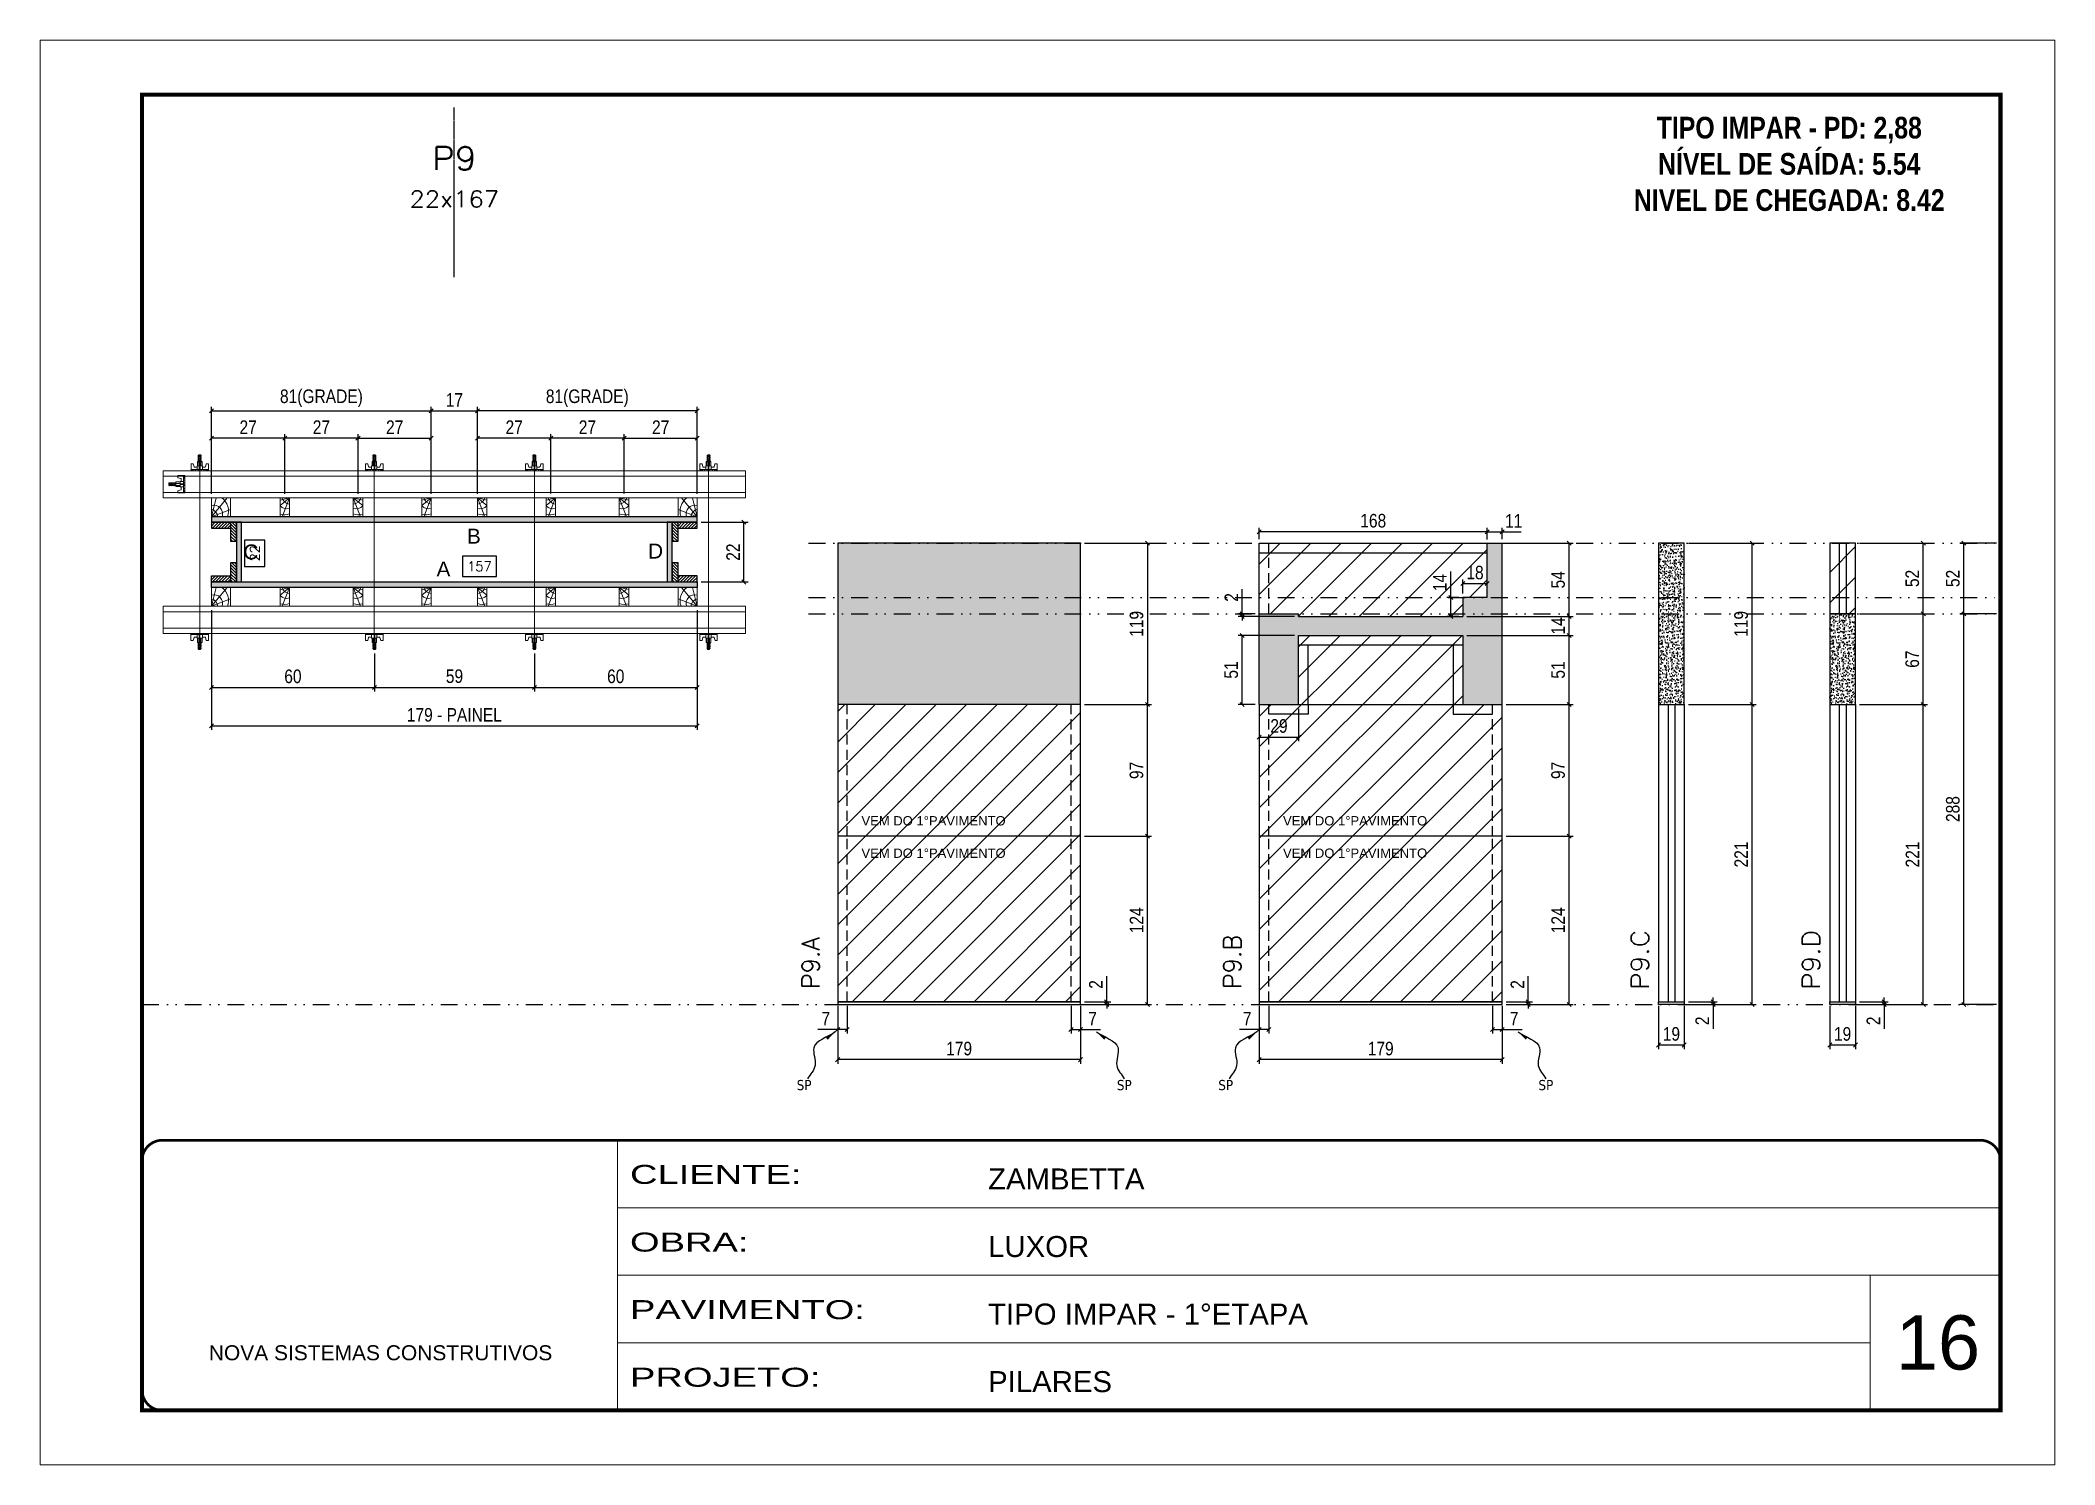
# Model space of a CAD drawing. Extents: x 14400 to 24104, y -21631 to 6985.
# Drawn here: x 19182 to 20667, y 2489 to 3539 of the extents above; entities that cross this region are included whole.
import ezdxf
from ezdxf.enums import TextEntityAlignment as Align

# ---------------------------------------------------------------- set-up
doc = ezdxf.new("R2010")
doc.units = 0
for name, pattern in [('CONTINUO', [0]), ('DASHED', [0.75, 0.5, -0.25]), ('DIVIDE2', [0.625, 0.25, -0.125, 0, -0.125, 0, -0.125]), ('HIDDEN', [0.375, 0.25, -0.125])]:
    doc.linetypes.add(name, pattern=pattern)
for name, color, linetype, lineweight in [('CARIMBO', 255, 'Continuous', 9), ('Folhas', 255, 'Continuous', 9), ('Hachura', 251, 'Continuous', 9), ('Madeira', 126, 'Continuous', 18), ('Perfil Metálico', 224, 'Continuous', 18), ('SARRAFO DE PRESSAO', 251, 'DASHED', 9), ('Texto Seção', 7, 'Continuous', 15)]:
    doc.layers.add(name, color=color, linetype=linetype, lineweight=lineweight)
for name, color, linetype in [('CHAPA', 1, 'Continuous'), ('COTA', 241, 'Continuous'), ('MEIO_PONT', 93, 'Continuous'), ('NOMENCLATURA', 7, 'Continuous'), ('Nível', 160, 'Continuous'), ('Painéis', 200, 'Continuous'), ('SARR_2.2x7', 40, 'Continuous'), ('SARRAFO', 251, 'Continuous'), ('Sarrafo de Pressão', 42, 'HIDDEN'), ('texto', 7, 'Continuous'), ('Texto de Titulo', 7, 'Continuous'), ('Texto Qtd Sarr', 242, 'Continuous'), ('TEXTO_GERAL', 7, 'Continuous')]:
    doc.layers.add(name, color=color, linetype=linetype)
doc.styles.add('ARIAL', font='arial.ttf')
doc.styles.add('COTA TECNICA', font='techl___.ttf', dxfattribs={"height": 10})
doc.styles.add('COTA TECNICA 2X', font='techl___.ttf', dxfattribs={"height": 10})
doc.styles.add('COTA TECNICA-50', font='techl___.ttf', dxfattribs={"height": 10})
doc.styles.add('REGUA-120', font='ROMANS.shx', dxfattribs={"height": 15})
doc.styles.add('ROMANC', font='techb___.ttf', dxfattribs={"height": 2.5})
doc.styles.add('ROMANS', font='romans.shx')
doc.styles.get("Standard").update_dxf_attribs({"font": 'arial.ttf'})
doc.styles.add('Tecnologia', font='')
doc.styles.get('Tecnologia').set_extended_font_data('Forgotten Futurist')
doc.dimstyles.new('COTA PAINEL-50', dxfattribs={"dimtxt": 10, "dimasz": 3, "dimexe": 3, "dimexo": 3, "dimgap": 3, "dimtad": 1, "dimdec": 1, "dimzin": 12, "dimdsep": 46, "dimtxsty": 'COTA TECNICA-50', "dimblk1": 'OBLIQUE', "dimblk2": 'OBLIQUE', "dimsah": 1, "dimcen": 0.9, "dimclrd": 4, "dimclre": 4, "dimclrt": 240, "dimadec": 1, "dimazin": 3, "dimtfac": 1, "dimtdec": 1, "dimtmove": 0, "dimatfit": 3, "dimfxl": 1, "dimtolj": 1, "dimtzin": 12, "dimarcsym": 0})
doc.dimstyles.new('PAINEL', dxfattribs={"dimtxt": 10, "dimasz": 3, "dimexe": 3, "dimexo": 3, "dimgap": 3, "dimtad": 1, "dimdec": 1, "dimzin": 12, "dimdsep": 46, "dimtxsty": 'COTA TECNICA', "dimblk1": 'OBLIQUE', "dimblk2": 'OBLIQUE', "dimsah": 1, "dimcen": 0.9, "dimclrd": 4, "dimclre": 4, "dimclrt": 240, "dimadec": 1, "dimazin": 3, "dimtfac": 1, "dimtdec": 1, "dimtmove": 0, "dimatfit": 3, "dimfxl": 1, "dimtolj": 1, "dimtzin": 12, "dimarcsym": 0})
doc.dimstyles.new('SECAO PILAR', dxfattribs={"dimtxt": 10, "dimasz": 3, "dimexe": 3, "dimexo": 3, "dimgap": 3, "dimtad": 1, "dimdec": 1, "dimlfac": 0.5, "dimzin": 12, "dimdsep": 46, "dimtxsty": 'COTA TECNICA 2X', "dimblk1": 'OBLIQUE', "dimblk2": 'OBLIQUE', "dimsah": 1, "dimcen": 0.9, "dimclrd": 256, "dimclre": 256, "dimclrt": 256, "dimadec": 1, "dimazin": 3, "dimtfac": 1, "dimtdec": 1, "dimtmove": 0, "dimatfit": 3, "dimfxl": 1, "dimtolj": 1, "dimtzin": 12, "dimarcsym": 0})
doc.dimstyles.new('SECÇÃO 2', dxfattribs={"dimtxt": 7, "dimasz": 6, "dimexe": 0.18, "dimexo": 2, "dimgap": -4, "dimtad": 3, "dimdec": 1, "dimlfac": 0.5, "dimzin": 12, "dimdsep": 46, "dimtxsty": 'ROMANS', "dimblk": 'ARCHTICK', "dimcen": 0.09, "dimse1": 1, "dimse2": 1, "dimsd1": 1, "dimsd2": 1, "dimclrd": 180, "dimclre": 5, "dimclrt": 1, "dimadec": 0, "dimazin": 3, "dimtfac": 1, "dimtdec": 1, "dimtofl": 0, "dimtmove": 0, "dimatfit": 3, "dimldrblk": 'ARCHTICK', "dimfxl": 1, "dimtolj": 1, "dimtzin": 0, "dimarcsym": 0})
doc.dimstyles.get("Standard").update_dxf_attribs({"dimtxt": 0.18, "dimasz": 0.18, "dimexe": 0.18, "dimexo": 0.0625, "dimgap": 0.09, "dimtad": 0, "dimtih": 1, "dimtoh": 1, "dimdec": 4, "dimzin": 0, "dimdsep": 46, "dimtxsty": 'Standard', "dimcen": 0.09, "dimadec": 0, "dimazin": 0, "dimtfac": 1, "dimtdec": 4, "dimtofl": 0, "dimtmove": 0, "dimatfit": 3, "dimfxl": 1, "dimtolj": 1, "dimtzin": 0, "dimarcsym": 0})

msp = doc.modelspace()

# ---------------------------------------------------------------- texts
at = {"layer": 'CARIMBO', "style": 'ARIAL'}
msp.add_text('16', height=40, dxfattribs=at).set_placement((20549.83, 2559.15))
at = {"layer": 'NOMENCLATURA', "color": 2, "insert": (20471.29, 3482.59), "char_height": 16, "attachment_point": 2, "style": 'ROMANC'}
msp.add_mtext_dynamic_manual_height_columns('TIPO IMPAR - PD: 2,88\\PNÍVEL DE SAÍDA: 5.54\\PNIVEL DE CHEGADA: 8.42', width=432.3511, gutter_width=1, heights=[0], dxfattribs=at)
at = {"layer": 'texto', "color": 0, "char_height": 7.5, "attachment_point": 5}
for insert in [(19745.06, 2768.79), (19981.08, 2768.79), (20055.83, 2768.79), (20291.85, 2768.79)]:
    msp.add_mtext('{\\fTahoma|b0|i0|c0|p34;\\C4;SP}', dxfattribs=dict(at, insert=insert))
at = {"layer": 'Texto Seção', "style": 'REGUA-120', "width": 1.1}
for s, p in [('P9.C', (20367.65, 2839.05)), ('P9.D', (20493.88, 2839.05))]:
    msp.add_text(s, height=13, rotation=90, dxfattribs=at).set_placement(p)
at = {"layer": 'Texto Seção', "char_height": 13, "width": 285.3299, "attachment_point": 7, "rotation": 90, "style": 'REGUA-120'}
for s, insert in [('\\pt26;P9.A', (19756.37, 2839.54)), ('\\pt26;P9.B', (20067.13, 2839.54))]:
    msp.add_mtext(s, dxfattribs=dict(at, insert=insert))
at = {"layer": 'TEXTO_GERAL', "style": 'ARIAL'}
for s, height, p in [('B', 11, (19501.59, 3173.5)), ('C', 11, (19337.2, 3161.89)), ('D', 11, (19635.55, 3162.47)), ('A', 11, (19479.18, 3149.27)), ('VEM DO 1°PAVIMENTO', 6.8756, (19840.47, 2963.66)), ('VEM DO 1°PAVIMENTO', 6.8756, (20151.24, 2963.66)), ('VEM DO 1°PAVIMENTO', 6.8756, (19840.47, 2939.78)), ('VEM DO 1°PAVIMENTO', 6.8756, (20151.24, 2939.78))]:
    msp.add_text(s, height=height, dxfattribs=at).set_placement(p, align=Align.MIDDLE_CENTER)

# ---------------------------------------------------------------- blocks, each defined once
blk = doc.blocks.new('9999999999')
at = {"color": 30, "linetype": 'CONTINUO'}
for p, q in [((98564.6, 34230.2), (98564.6, 34429.4)), ((98564.6, 34379.6), (99584, 34379.6)), ((98564.6, 34329.8), (99488, 34329.8)), ((99584, 34329.8), (99488, 34329.8)), ((99488, 34329.8), (99488, 34230.2)), ((98564.6, 34280), (99488, 34280))]:
    blk.add_line(p, q, dxfattribs=at)
at = {"color": 30, "linetype": 'CONTINUO', "const_width": 2}
blk.add_lwpolyline([(99584, 34230.2), (99584, 34414.4, 0.414214), (99569, 34429.4), (98229, 34429.4, 0.414214), (98214, 34414.4), (98214, 34245.2, 0.414214), (98229, 34230.2), (99584, 34230.2)], format="xyb", dxfattribs=at)
at = {"layer": 'Folhas'}
blk.add_lwpolyline([(98139, 34190.2), (99624, 34190.2), (99624, 35240.2), (98139, 35240.2)], close=True, dxfattribs=at)
at = {"layer": 'Folhas', "color": 30, "const_width": 3}
blk.add_lwpolyline([(98214, 34230.2), (99584, 34230.2), (99584, 35200.2), (98214, 35200.2)], close=True, dxfattribs=at)
at = {"color": 7, "linetype": 'Continuous', "ltscale": 5, "style": 'ARIAL'}
for s, height, p in [('ZAMBETTA', 15.48, (98837.7, 34393.1)), ('LUXOR', 15.48, (98837.7, 34343.3)), ('TIPO IMPAR - 1°ETAPA', 15.483, (98837.7, 34293.5)), ('NOVA SISTEMAS CONSTRUTIVOS', 11.059, (98263.2, 34267.2)), ('PILARES', 15.48, (98837.7, 34243.7))]:
    blk.add_text(s, height=height, dxfattribs=at).set_placement(p)
at = {"layer": 'Folhas', "color": 7, "style": 'Tecnologia', "width": 1.5}
for s, p in [('CLIENTE:', (98573.7, 34397.2)), ('OBRA:', (98573.7, 34347.3)), ('PAVIMENTO:', (98573.7, 34297.5)), ('PROJETO:', (98573.7, 34247.7))]:
    blk.add_text(s, height=14, dxfattribs=at).set_placement(p)
blk = doc.blocks.new('*D911')
at = {"layer": 'COTA', "color": 180, "lineweight": -2, "transparency": 16777216}
for p, q in [((19347.6, 3170.5), (19332.6, 3170.5)), ((19332.6, 3170.5), (19332.6, 3151.2)), ((19347.6, 3151.2), (19347.6, 3170.5)), ((19332.6, 3151.2), (19347.6, 3151.2))]:
    blk.add_line(p, q, dxfattribs=at)
at = {"layer": 'Defpoints', "color": 0, "transparency": 16777216}
for p in [(19347.5, 3183.7), (19347.5, 3139.7), (19351.6, 3139.7)]:
    blk.add_point(p, dxfattribs=at)
at = {"layer": 'COTA', "color": 1, "transparency": 16777216, "insert": (19340.1, 3160.8), "char_height": 7, "attachment_point": 5, "rotation": 90, "style": 'ROMANS'}
blk.add_mtext('\\A1;22', dxfattribs=at)
blk = doc.blocks.new('_ArchTick')
at = {"color": 0, "linetype": 'ByBlock', "const_width": 0.15}
blk.add_lwpolyline([(-0.5, -0.5), (0.5, 0.5)], dxfattribs=at)
blk = doc.blocks.new('*D912')
at = {"layer": 'COTA', "color": 180, "lineweight": -2, "transparency": 16777216}
for p, q in [((19518.2, 3158.7), (19493.2, 3158.7)), ((19493.2, 3158.7), (19493.2, 3143.7)), ((19518.2, 3143.7), (19518.2, 3158.7)), ((19493.2, 3143.7), (19518.2, 3143.7))]:
    blk.add_line(p, q, dxfattribs=at)
at = {"layer": 'Defpoints', "color": 0, "transparency": 16777216}
for p in [(19330.2, 3139.7), (19644.2, 3139.7), (19644.2, 3139.7)]:
    blk.add_point(p, dxfattribs=at)
at = {"layer": 'COTA', "color": 1, "transparency": 16777216, "insert": (19505.7, 3151.2), "char_height": 7, "attachment_point": 5, "style": 'ROMANS'}
blk.add_mtext('\\A1;157', dxfattribs=at)
blk = doc.blocks.new('_Oblique')
at = {"color": 0, "linetype": 'ByBlock', "lineweight": -2}
blk.add_line((-0.5, -0.5), (0.5, 0.5), dxfattribs=at)
blk = doc.blocks.new('*D913')
at = {"layer": 'COTA', "lineweight": -2, "transparency": 16777216}
for p, q in [((19308.2, 3118.8), (19308.2, 3030.6)), ((19666.2, 3118.8), (19666.2, 3030.6)), ((19308.2, 3033.6), (19666.2, 3033.6))]:
    blk.add_line(p, q, dxfattribs=at)
at = {"layer": 'Defpoints', "color": 0, "transparency": 16777216}
for p in [(19308.2, 3121.8), (19666.2, 3121.8), (19666.2, 3033.6)]:
    blk.add_point(p, dxfattribs=at)
at = {"layer": 'COTA', "lineweight": -2, "transparency": 16777216, "xscale": 3, "yscale": 3, "zscale": 3, "rotation": 180}
blk.add_blockref('_Oblique', (19308.2, 3033.6), dxfattribs=at)
at = {"layer": 'COTA', "lineweight": -2, "transparency": 16777216, "xscale": 3, "yscale": 3, "zscale": 3}
blk.add_blockref('_Oblique', (19666.2, 3033.6), dxfattribs=at)
at = {"layer": 'COTA', "transparency": 16777216, "insert": (19487.2, 3041.7), "char_height": 10, "attachment_point": 5, "style": 'COTA TECNICA 2X'}
blk.add_mtext('\\A1;179 - PAINEL', dxfattribs=at)
blk = doc.blocks.new('*D914')
at = {"layer": 'COTA', "lineweight": -2, "transparency": 16777216}
for p, q in [((19308.2, 3118.7), (19308.2, 3059)), ((19428.3, 3087), (19428.3, 3059)), ((19308.2, 3062), (19428.3, 3062))]:
    blk.add_line(p, q, dxfattribs=at)
at = {"layer": 'Defpoints', "color": 0, "transparency": 16777216}
for p in [(19308.2, 3121.7), (19428.3, 3090), (19428.3, 3062)]:
    blk.add_point(p, dxfattribs=at)
at = {"layer": 'COTA', "lineweight": -2, "transparency": 16777216, "xscale": 3, "yscale": 3, "zscale": 3, "rotation": 180}
blk.add_blockref('_Oblique', (19308.2, 3062), dxfattribs=at)
at = {"layer": 'COTA', "lineweight": -2, "transparency": 16777216, "xscale": 3, "yscale": 3, "zscale": 3}
blk.add_blockref('_Oblique', (19428.3, 3062), dxfattribs=at)
at = {"layer": 'COTA', "transparency": 16777216, "insert": (19368.2, 3070.1), "char_height": 10, "attachment_point": 5, "style": 'COTA TECNICA 2X'}
blk.add_mtext('\\A1;60', dxfattribs=at)
blk = doc.blocks.new('*D915')
at = {"layer": 'COTA', "lineweight": -2, "transparency": 16777216}
for p, q in [((19666.2, 3118.7), (19666.2, 3059)), ((19546.3, 3087), (19546.3, 3059)), ((19546.3, 3062), (19666.2, 3062))]:
    blk.add_line(p, q, dxfattribs=at)
at = {"layer": 'Defpoints', "color": 0, "transparency": 16777216}
for p in [(19666.2, 3121.7), (19546.3, 3090), (19666.2, 3062)]:
    blk.add_point(p, dxfattribs=at)
at = {"layer": 'COTA', "lineweight": -2, "transparency": 16777216, "xscale": 3, "yscale": 3, "zscale": 3, "rotation": 180}
blk.add_blockref('_Oblique', (19546.3, 3062), dxfattribs=at)
at = {"layer": 'COTA', "lineweight": -2, "transparency": 16777216, "xscale": 3, "yscale": 3, "zscale": 3}
blk.add_blockref('_Oblique', (19666.2, 3062), dxfattribs=at)
at = {"layer": 'COTA', "transparency": 16777216, "insert": (19606.2, 3070.1), "char_height": 10, "attachment_point": 5, "style": 'COTA TECNICA 2X'}
blk.add_mtext('\\A1;60', dxfattribs=at)
blk = doc.blocks.new('C')
at = {"layer": 'Hachura', "color": 0}
for p, q in [((0, 3.22), (0, -3.22)), ((0.45, 3.22), (0, 3.22)), ((0.46, 3.16), (0, 3.16)), ((0.46, 3.05), (0, 3.05)), ((0.46, 2.88), (0, 2.88)), ((0, 2.75), (0, -1.16)), ((0.46, 2.65), (0, 2.65)), ((0.46, 2.23), (0, 2.23)), ((0.46, 1.51), (0, 1.51)), ((0.39, 0.49), (0.17, 0.49)), ((0.45, -3.23), (0.45, 3.22)), ((0.45, 3.22), (2.58, 3.22)), ((1.74, 0.97), (0.45, 0.97)), ((1.45, 0.1), (0.45, 0.1)), ((1.35, 1.94), (1.35, 0.96)), ((2.58, 2.39), (1.47, 2.09)), ((1.74, -0.97), (1.74, 0.97)), ((1.74, 0.97), (1.74, 0.84)), ((1.74, 0.97), (1.74, 0.84)), ((1.74, 0.84), (3.35, 0.84)), ((3.35, 0.45), (1.74, 0.45)), ((2.58, 3.22), (2.58, 2.39)), ((3.32, 0.84), (3.32, -0.84)), ((3.35, 0.84), (3.35, -0.84)), ((3.68, 0.45), (3.35, 0.45)), ((3.84, -0.52), (3.35, 0.45)), ((3.35, 0.06), (3.67, -0.57)), ((3.68, 0.45), (4.16, -0.52)), ((3.72, 0.5), (4.25, -0.57)), ((4.37, -0.55), (3.83, 0.53)), ((4.15, 0.45), (3.93, 0.45)), ((4.42, -0.52), (3.93, 0.45)), ((4.15, 0.45), (4.26, 0.45)), ((4.26, 0.45), (4.74, -0.52)), ((4.3, 0.5), (4.83, -0.57)), ((4.95, -0.55), (4.41, 0.53)), ((4.51, 0.45), (4.84, 0.45)), ((5, -0.52), (4.51, 0.45)), ((4.84, 0.45), (5.32, -0.52)), ((4.88, 0.5), (5.41, -0.57)), ((5.53, -0.55), (4.99, 0.53)), ((5.58, -0.52), (5.09, 0.45)), ((5.42, 0.45), (5.09, 0.45)), ((5.58, -0.52), (5.09, 0.45)), ((5.42, 0.45), (5.74, -0.19)), ((5.46, 0.5), (5.74, -0.07)), ((5.74, 0.19), (5.57, 0.53)), ((5.74, 0.32), (5.68, 0.45)), ((5.68, 0.45), (5.74, 0.45)), ((5.74, 0.45), (5.9, 0.29)), ((5.74, 0.45), (5.74, -0.52)), ((5.9, -0.36), (5.9, 0.29)), ((0.45, 0), (0, 0)), ((0.46, -1.52), (0, -1.52)), ((0.46, -2.23), (0, -2.23)), ((0.46, -2.65), (0, -2.65)), ((0.46, -2.88), (0, -2.88)), ((0.46, -3.05), (0, -3.05)), ((0.46, -3.16), (0, -3.16)), ((0, -3.22), (2.57, -3.22)), ((0.08, -0.48), (0.29, -0.48)), ((0.29, -0.48), (0.4, -0.48)), ((0.45, 0), (0.45, -0.97)), ((0.45, -0.16), (1.45, -0.16)), ((0.45, -0.65), (0.45, -0.32)), ((0.45, -3.23), (0.45, -0.65)), ((0.45, -0.97), (1.74, -0.97)), ((1.35, -1.94), (1.35, -0.97)), ((2.58, -2.39), (1.47, -2.1)), ((3.35, -0.32), (1.74, -0.32)), ((3.35, -0.84), (1.74, -0.84)), ((2.58, -3.23), (2.58, -2.39)), ((3.35, -0.07), (3.58, -0.52)), ((3.35, -0.52), (3.58, -0.52)), ((3.84, -0.52), (4.16, -0.52)), ((4.42, -0.52), (4.74, -0.52)), ((4.63, -0.52), (4.74, -0.52)), ((5, -0.52), (5.32, -0.52)), ((5.58, -0.52), (5.74, -0.52)), ((5.74, -0.52), (5.9, -0.36)), ((5.74, -0.52), (5.74, -0.52))]:
    blk.add_line(p, q, dxfattribs=at)
for centre, radius, start, end in [((1.52, 1.94), 0.161, 104.74356, 180), ((1.44, -0.03), 0.129, 272.69497, 87.30503), ((3.81, 0.39), 0.143, 25.56881, 154.43119), ((4.39, 0.39), 0.143, 25.56881, 154.43119), ((4.97, 0.39), 0.143, 25.56881, 154.43119), ((5.55, 0.39), 0.143, 25.56881, 154.43119), ((0.17, -0.37), 0.174, 221.74404, 317.85924), ((1.52, -1.94), 0.161, 180, 255.25644), ((3.71, -0.4), 0.174, 222.14076, 318.25596), ((4.29, -0.4), 0.174, 222.14076, 318.25596), ((4.87, -0.4), 0.174, 222.14076, 318.25596), ((5.45, -0.4), 0.174, 222.14076, 318.25596), ((5.61, -0.4), 0.174, 317.85924, 318.25596)]:
    blk.add_arc(centre, radius, start, end, dxfattribs=at)
blk = doc.blocks.new('*D903')
at = {"layer": 'COTA', "lineweight": -2, "transparency": 16777216}
for p, q in [((19428.3, 3087), (19428.3, 3059)), ((19546.3, 3087), (19546.3, 3059)), ((19428.3, 3062), (19546.3, 3062))]:
    blk.add_line(p, q, dxfattribs=at)
at = {"layer": 'Defpoints', "color": 0, "transparency": 16777216}
for p in [(19428.3, 3090), (19546.3, 3090), (19546.3, 3062)]:
    blk.add_point(p, dxfattribs=at)
at = {"layer": 'COTA', "lineweight": -2, "transparency": 16777216, "xscale": 3, "yscale": 3, "zscale": 3, "rotation": 180}
blk.add_blockref('_Oblique', (19428.3, 3062), dxfattribs=at)
at = {"layer": 'COTA', "lineweight": -2, "transparency": 16777216, "xscale": 3, "yscale": 3, "zscale": 3}
blk.add_blockref('_Oblique', (19546.3, 3062), dxfattribs=at)
at = {"layer": 'COTA', "transparency": 16777216, "insert": (19487.3, 3070.2), "char_height": 10, "attachment_point": 5, "style": 'COTA TECNICA 2X'}
blk.add_mtext('\\A1;59', dxfattribs=at)
blk = doc.blocks.new('*D904')
at = {"layer": 'COTA', "lineweight": -2, "transparency": 16777216}
for p, q in [((19504.2, 3204.7), (19504.2, 3268.9)), ((19666.2, 3204.7), (19666.2, 3268.9)), ((19666.2, 3265.9), (19504.2, 3265.9))]:
    blk.add_line(p, q, dxfattribs=at)
at = {"layer": 'Defpoints', "color": 0, "transparency": 16777216}
for p in [(19504.2, 3265.9), (19504.2, 3201.7), (19666.2, 3201.7)]:
    blk.add_point(p, dxfattribs=at)
at = {"layer": 'COTA', "lineweight": -2, "transparency": 16777216, "xscale": 3, "yscale": 3, "zscale": 3, "rotation": 180}
blk.add_blockref('_Oblique', (19504.2, 3265.9), dxfattribs=at)
at = {"layer": 'COTA', "lineweight": -2, "transparency": 16777216, "xscale": 3, "yscale": 3, "zscale": 3}
blk.add_blockref('_Oblique', (19666.2, 3265.9), dxfattribs=at)
at = {"layer": 'COTA', "transparency": 16777216, "insert": (19585.2, 3275.1), "char_height": 10, "attachment_point": 5, "style": 'COTA TECNICA 2X'}
blk.add_mtext('\\A1;81(GRADE)', dxfattribs=at)
blk = doc.blocks.new('*D905')
at = {"layer": 'COTA', "lineweight": -2, "transparency": 16777216}
for p, q in [((19669.2, 3183.7), (19703.7, 3183.7)), ((19700.7, 3139.7), (19700.7, 3183.7)), ((19669.2, 3139.7), (19703.7, 3139.7))]:
    blk.add_line(p, q, dxfattribs=at)
at = {"layer": 'Defpoints', "color": 0, "transparency": 16777216}
for p in [(19666.2, 3183.7), (19700.7, 3183.7), (19666.2, 3139.7)]:
    blk.add_point(p, dxfattribs=at)
at = {"layer": 'COTA', "lineweight": -2, "transparency": 16777216, "xscale": 3, "yscale": 3, "zscale": 3}
for p, rotation in [((19700.7, 3183.7), 90), ((19700.7, 3139.7), 270)]:
    blk.add_blockref('_Oblique', p, dxfattribs=dict(at, rotation=rotation))
at = {"layer": 'COTA', "transparency": 16777216, "insert": (19692.7, 3161.7), "char_height": 10, "attachment_point": 5, "rotation": 90, "style": 'COTA TECNICA 2X'}
blk.add_mtext('\\A1;22', dxfattribs=at)
blk = doc.blocks.new('PONTALETE')
at = {"layer": 'Madeira'}
for q in [(2.71, 7), (7, 5.76), (7, 1.74)]:
    blk.add_line((0, 0), q, dxfattribs=at)
blk.add_lwpolyline([(0, 0), (7, 0), (7, 7), (0, 7)], close=True, dxfattribs=at)
for centre, radius, start, end in [((2.04, 0.06), 6.23, 37.28179, 109.09128), ((1.09, 0.9), 3.19, 343.60304, 109.98471), ((-0.21, -0.78), 3.09, 14.63219, 86.0383)]:
    blk.add_arc(centre, radius, start, end, dxfattribs=at)
blk = doc.blocks.new('MEIO PONTALETE')
at = {"layer": 'Madeira'}
for q in [(2.71, 7), (3.5, 2.88), (3.5, 0.87)]:
    blk.add_line((0, 0), q, dxfattribs=at)
blk.add_lwpolyline([(0, 0), (3.5, 0), (3.5, 7), (0, 7)], close=True, dxfattribs=at)
for centre, radius, start, end in [((2.04, 0.06), 6.23, 76.44987, 109.09128), ((1.09, 0.9), 3.19, 40.90626, 109.98471), ((-0.21, -0.78), 3.09, 14.63219, 86.0383)]:
    blk.add_arc(centre, radius, start, end, dxfattribs=at)
blk = doc.blocks.new('*D906')
at = {"layer": 'COTA', "lineweight": -2, "transparency": 16777216}
for p, q in [((19362.2, 3204.7), (19362.2, 3248.7)), ((19416.2, 3245.7), (19362.2, 3245.7)), ((19416.2, 3204.7), (19416.2, 3248.7))]:
    blk.add_line(p, q, dxfattribs=at)
at = {"layer": 'Defpoints', "color": 0, "transparency": 16777216}
for p in [(19362.2, 3245.7), (19362.2, 3201.7), (19416.2, 3201.7)]:
    blk.add_point(p, dxfattribs=at)
at = {"layer": 'COTA', "lineweight": -2, "transparency": 16777216, "xscale": 3, "yscale": 3, "zscale": 3, "rotation": 180}
blk.add_blockref('_Oblique', (19362.2, 3245.7), dxfattribs=at)
at = {"layer": 'COTA', "lineweight": -2, "transparency": 16777216, "xscale": 3, "yscale": 3, "zscale": 3}
blk.add_blockref('_Oblique', (19416.2, 3245.7), dxfattribs=at)
at = {"layer": 'COTA', "transparency": 16777216, "insert": (19389.2, 3253.8), "char_height": 10, "attachment_point": 5, "style": 'COTA TECNICA 2X'}
blk.add_mtext('\\A1;27', dxfattribs=at)
blk = doc.blocks.new('*D907')
at = {"layer": 'COTA', "lineweight": -2, "transparency": 16777216}
for p, q in [((19308.2, 3204.7), (19308.2, 3248.7)), ((19362.2, 3245.7), (19308.2, 3245.7)), ((19362.2, 3204.7), (19362.2, 3248.7))]:
    blk.add_line(p, q, dxfattribs=at)
at = {"layer": 'Defpoints', "color": 0, "transparency": 16777216}
for p in [(19308.2, 3245.7), (19308.2, 3201.7), (19362.2, 3201.7)]:
    blk.add_point(p, dxfattribs=at)
at = {"layer": 'COTA', "lineweight": -2, "transparency": 16777216, "xscale": 3, "yscale": 3, "zscale": 3, "rotation": 180}
blk.add_blockref('_Oblique', (19308.2, 3245.7), dxfattribs=at)
at = {"layer": 'COTA', "lineweight": -2, "transparency": 16777216, "xscale": 3, "yscale": 3, "zscale": 3}
blk.add_blockref('_Oblique', (19362.2, 3245.7), dxfattribs=at)
at = {"layer": 'COTA', "transparency": 16777216, "insert": (19335.2, 3253.8), "char_height": 10, "attachment_point": 5, "style": 'COTA TECNICA 2X'}
blk.add_mtext('\\A1;27', dxfattribs=at)
blk = doc.blocks.new('*D908')
at = {"layer": 'COTA', "lineweight": -2, "transparency": 16777216}
for p, q in [((19308.2, 3204.7), (19308.2, 3268.9)), ((19470.2, 3204.7), (19470.2, 3268.9)), ((19308.2, 3265.9), (19470.2, 3265.9))]:
    blk.add_line(p, q, dxfattribs=at)
at = {"layer": 'Defpoints', "color": 0, "transparency": 16777216}
for p in [(19470.2, 3265.9), (19308.2, 3201.7), (19470.2, 3201.7)]:
    blk.add_point(p, dxfattribs=at)
at = {"layer": 'COTA', "lineweight": -2, "transparency": 16777216, "xscale": 3, "yscale": 3, "zscale": 3, "rotation": 180}
blk.add_blockref('_Oblique', (19308.2, 3265.9), dxfattribs=at)
at = {"layer": 'COTA', "lineweight": -2, "transparency": 16777216, "xscale": 3, "yscale": 3, "zscale": 3}
blk.add_blockref('_Oblique', (19470.2, 3265.9), dxfattribs=at)
at = {"layer": 'COTA', "transparency": 16777216, "insert": (19389.2, 3275.1), "char_height": 10, "attachment_point": 5, "style": 'COTA TECNICA 2X'}
blk.add_mtext('\\A1;81(GRADE)', dxfattribs=at)
blk = doc.blocks.new('*D916')
at = {"layer": 'COTA', "lineweight": -2, "transparency": 16777216}
for p, q in [((19470.2, 3204.7), (19470.2, 3268.9)), ((19504.2, 3204.7), (19504.2, 3268.9)), ((19470.2, 3265.9), (19504.2, 3265.9))]:
    blk.add_line(p, q, dxfattribs=at)
at = {"layer": 'Defpoints', "color": 0, "transparency": 16777216}
for p in [(19504.2, 3265.9), (19470.2, 3201.7), (19504.2, 3201.7)]:
    blk.add_point(p, dxfattribs=at)
at = {"layer": 'COTA', "lineweight": -2, "transparency": 16777216, "xscale": 3, "yscale": 3, "zscale": 3, "rotation": 180}
blk.add_blockref('_Oblique', (19470.2, 3265.9), dxfattribs=at)
at = {"layer": 'COTA', "lineweight": -2, "transparency": 16777216, "xscale": 3, "yscale": 3, "zscale": 3}
blk.add_blockref('_Oblique', (19504.2, 3265.9), dxfattribs=at)
at = {"layer": 'COTA', "transparency": 16777216, "insert": (19487.2, 3273.9), "char_height": 10, "attachment_point": 5, "style": 'COTA TECNICA 2X'}
blk.add_mtext('\\A1;17', dxfattribs=at)
blk = doc.blocks.new('*D917')
at = {"layer": 'COTA', "lineweight": -2, "transparency": 16777216}
for p, q in [((19416.2, 3204.7), (19416.2, 3248.7)), ((19416.2, 3245.7), (19470.2, 3245.7)), ((19470.2, 3204.7), (19470.2, 3248.7))]:
    blk.add_line(p, q, dxfattribs=at)
at = {"layer": 'Defpoints', "color": 0, "transparency": 16777216}
for p in [(19470.2, 3245.7), (19416.2, 3201.7), (19470.2, 3201.7)]:
    blk.add_point(p, dxfattribs=at)
at = {"layer": 'COTA', "lineweight": -2, "transparency": 16777216, "xscale": 3, "yscale": 3, "zscale": 3, "rotation": 180}
blk.add_blockref('_Oblique', (19416.2, 3245.7), dxfattribs=at)
at = {"layer": 'COTA', "lineweight": -2, "transparency": 16777216, "xscale": 3, "yscale": 3, "zscale": 3}
blk.add_blockref('_Oblique', (19470.2, 3245.7), dxfattribs=at)
at = {"layer": 'COTA', "transparency": 16777216, "insert": (19443.2, 3253.8), "char_height": 10, "attachment_point": 5, "style": 'COTA TECNICA 2X'}
blk.add_mtext('\\A1;27', dxfattribs=at)
blk = doc.blocks.new('*D909')
at = {"layer": 'COTA', "lineweight": -2, "transparency": 16777216}
for p, q in [((19558.3, 3204.8), (19558.3, 3248.7)), ((19612.3, 3245.7), (19558.3, 3245.7)), ((19612.3, 3204.8), (19612.3, 3248.7))]:
    blk.add_line(p, q, dxfattribs=at)
at = {"layer": 'Defpoints', "color": 0, "transparency": 16777216}
for p in [(19558.3, 3245.7), (19558.3, 3201.8), (19612.3, 3201.8)]:
    blk.add_point(p, dxfattribs=at)
at = {"layer": 'COTA', "lineweight": -2, "transparency": 16777216, "xscale": 3, "yscale": 3, "zscale": 3, "rotation": 180}
blk.add_blockref('_Oblique', (19558.3, 3245.7), dxfattribs=at)
at = {"layer": 'COTA', "lineweight": -2, "transparency": 16777216, "xscale": 3, "yscale": 3, "zscale": 3}
blk.add_blockref('_Oblique', (19612.3, 3245.7), dxfattribs=at)
at = {"layer": 'COTA', "transparency": 16777216, "insert": (19585.3, 3253.8), "char_height": 10, "attachment_point": 5, "style": 'COTA TECNICA 2X'}
blk.add_mtext('\\A1;27', dxfattribs=at)
blk = doc.blocks.new('*D910')
at = {"layer": 'COTA', "lineweight": -2, "transparency": 16777216}
for p, q in [((19504.3, 3204.8), (19504.3, 3248.7)), ((19558.3, 3245.7), (19504.3, 3245.7)), ((19558.3, 3204.8), (19558.3, 3248.7))]:
    blk.add_line(p, q, dxfattribs=at)
at = {"layer": 'Defpoints', "color": 0, "transparency": 16777216}
for p in [(19504.3, 3245.7), (19504.3, 3201.8), (19558.3, 3201.8)]:
    blk.add_point(p, dxfattribs=at)
at = {"layer": 'COTA', "lineweight": -2, "transparency": 16777216, "xscale": 3, "yscale": 3, "zscale": 3, "rotation": 180}
blk.add_blockref('_Oblique', (19504.3, 3245.7), dxfattribs=at)
at = {"layer": 'COTA', "lineweight": -2, "transparency": 16777216, "xscale": 3, "yscale": 3, "zscale": 3}
blk.add_blockref('_Oblique', (19558.3, 3245.7), dxfattribs=at)
at = {"layer": 'COTA', "transparency": 16777216, "insert": (19531.3, 3253.8), "char_height": 10, "attachment_point": 5, "style": 'COTA TECNICA 2X'}
blk.add_mtext('\\A1;27', dxfattribs=at)
blk = doc.blocks.new('*D918')
at = {"layer": 'COTA', "lineweight": -2, "transparency": 16777216}
for p, q in [((19612.3, 3204.8), (19612.3, 3248.7)), ((19612.3, 3245.7), (19666.3, 3245.7)), ((19666.3, 3204.7), (19666.3, 3248.7))]:
    blk.add_line(p, q, dxfattribs=at)
at = {"layer": 'Defpoints', "color": 0, "transparency": 16777216}
for p in [(19666.3, 3245.7), (19612.3, 3201.8), (19666.3, 3201.7)]:
    blk.add_point(p, dxfattribs=at)
at = {"layer": 'COTA', "lineweight": -2, "transparency": 16777216, "xscale": 3, "yscale": 3, "zscale": 3, "rotation": 180}
blk.add_blockref('_Oblique', (19612.3, 3245.7), dxfattribs=at)
at = {"layer": 'COTA', "lineweight": -2, "transparency": 16777216, "xscale": 3, "yscale": 3, "zscale": 3}
blk.add_blockref('_Oblique', (19666.3, 3245.7), dxfattribs=at)
at = {"layer": 'COTA', "transparency": 16777216, "insert": (19639.3, 3253.8), "char_height": 10, "attachment_point": 5, "style": 'COTA TECNICA 2X'}
blk.add_mtext('\\A1;27', dxfattribs=at)
blk = doc.blocks.new('titulo1')
at = {"layer": 'Defpoints', "color": 252, "linetype": 'HIDDEN', "ltscale": 2}
blk.add_line((0, 0), (0, 125), dxfattribs=at)
at = {"layer": 'Defpoints', "style": 'ROMANS', "oblique": 15}
blk.add_attdef('FOLHA', text='', height=10, dxfattribs=at).set_placement((0, 15.6), align=Align.MIDDLE_CENTER)
at = {"layer": 'Texto Qtd Sarr', "color": 3, "style": 'ROMANS', "oblique": 15}
for tag, height, p in [('TITULO', 17, (0, 71.4)), ('SEÇÃO', 12, (0, 41.5))]:
    blk.add_attdef(tag, text='', height=height, dxfattribs=at).set_placement(p, align=Align.MIDDLE_CENTER)
blk = doc.blocks.new('*D3507')
at = {"layer": 'COTA', "color": 4, "lineweight": -2, "transparency": 16777216}
for p, q in [((20624, 3116.3), (20597, 3116.3)), ((20600, 2828.3), (20600, 3116.3)), ((20624, 2828.3), (20597, 2828.3))]:
    blk.add_line(p, q, dxfattribs=at)
at = {"layer": 'Defpoints', "color": 0, "transparency": 16777216}
for p in [(20600, 3116.3), (20627, 3116.3), (20627, 2828.3)]:
    blk.add_point(p, dxfattribs=at)
at = {"layer": 'COTA', "color": 4, "lineweight": -2, "transparency": 16777216, "xscale": 3, "yscale": 3, "zscale": 3}
for p, rotation in [((20600, 3116.3), 90), ((20600, 2828.3), 270)]:
    blk.add_blockref('_Oblique', p, dxfattribs=dict(at, rotation=rotation))
at = {"layer": 'COTA', "color": 240, "transparency": 16777216, "insert": (20591.9, 2972.3), "char_height": 10, "attachment_point": 5, "rotation": 90, "style": 'COTA TECNICA'}
blk.add_mtext('\\A1;288', dxfattribs=at)
blk = doc.blocks.new('*D3508')
at = {"layer": 'COTA', "color": 4, "lineweight": -2, "transparency": 16777216}
for p, q in [((20624, 3168.3), (20597, 3168.3)), ((20600, 3116.3), (20600, 3168.3)), ((20624, 3116.3), (20597, 3116.3))]:
    blk.add_line(p, q, dxfattribs=at)
at = {"layer": 'Defpoints', "color": 0, "transparency": 16777216}
for p in [(20600, 3168.3), (20627, 3168.3), (20627, 3116.3)]:
    blk.add_point(p, dxfattribs=at)
at = {"layer": 'COTA', "color": 4, "lineweight": -2, "transparency": 16777216, "xscale": 3, "yscale": 3, "zscale": 3}
for p, rotation in [((20600, 3168.3), 90), ((20600, 3116.3), 270)]:
    blk.add_blockref('_Oblique', p, dxfattribs=dict(at, rotation=rotation))
at = {"layer": 'COTA', "color": 240, "transparency": 16777216, "insert": (20591.9, 3142.3), "char_height": 10, "attachment_point": 5, "rotation": 90, "style": 'COTA TECNICA'}
blk.add_mtext('\\A1;52', dxfattribs=at)
blk = doc.blocks.new('*D3509')
at = {"layer": 'COTA', "color": 4, "lineweight": -2, "transparency": 16777216}
for p, q in [((19769.8, 2827.3), (19769.8, 2784.6)), ((19948.8, 2827.3), (19948.8, 2784.6)), ((19948.8, 2787.6), (19769.8, 2787.6))]:
    blk.add_line(p, q, dxfattribs=at)
at = {"layer": 'Defpoints', "color": 0, "transparency": 16777216}
for p in [(19769.8, 2830.3), (19948.8, 2830.3), (19769.8, 2787.6)]:
    blk.add_point(p, dxfattribs=at)
at = {"layer": 'COTA', "color": 4, "lineweight": -2, "transparency": 16777216, "xscale": 3, "yscale": 3, "zscale": 3, "rotation": 180}
blk.add_blockref('_Oblique', (19769.8, 2787.6), dxfattribs=at)
at = {"layer": 'COTA', "color": 4, "lineweight": -2, "transparency": 16777216, "xscale": 3, "yscale": 3, "zscale": 3}
blk.add_blockref('_Oblique', (19948.8, 2787.6), dxfattribs=at)
at = {"layer": 'COTA', "color": 240, "transparency": 16777216, "insert": (19859.3, 2795.7), "char_height": 10, "attachment_point": 5, "style": 'COTA TECNICA'}
blk.add_mtext('\\A1;179', dxfattribs=at)
blk = doc.blocks.new('*D3510')
at = {"layer": 'COTA', "color": 4, "lineweight": -2, "transparency": 16777216}
for p, q in [((19941.8, 2827.3), (19941.8, 2806.8)), ((19948.8, 2825.3), (19948.8, 2806.8)), ((19941.8, 2809.8), (19948.8, 2809.8)), ((19948.8, 2809.8), (19963.6, 2809.8))]:
    blk.add_line(p, q, dxfattribs=at)
at = {"layer": 'Defpoints', "color": 0, "transparency": 16777216}
for p in [(19941.8, 2830.3), (19948.8, 2828.3), (19948.8, 2809.8)]:
    blk.add_point(p, dxfattribs=at)
at = {"layer": 'COTA', "color": 4, "lineweight": -2, "transparency": 16777216, "xscale": 3, "yscale": 3, "zscale": 3, "rotation": 180}
blk.add_blockref('_Oblique', (19941.8, 2809.8), dxfattribs=at)
at = {"layer": 'COTA', "color": 4, "lineweight": -2, "transparency": 16777216, "xscale": 3, "yscale": 3, "zscale": 3}
blk.add_blockref('_Oblique', (19948.8, 2809.8), dxfattribs=at)
at = {"layer": 'COTA', "color": 240, "transparency": 16777216, "insert": (19957.7, 2817.8), "char_height": 10, "attachment_point": 5, "style": 'COTA TECNICA-50'}
blk.add_mtext('\\A1;7', dxfattribs=at)
blk = doc.blocks.new('*D3511')
at = {"layer": 'COTA', "color": 4, "lineweight": -2, "transparency": 16777216}
for p, q in [((19769.8, 2825.3), (19769.8, 2806.8)), ((19776.8, 2827.3), (19776.8, 2806.8)), ((19769.8, 2809.8), (19755.1, 2809.8)), ((19776.8, 2809.8), (19769.8, 2809.8))]:
    blk.add_line(p, q, dxfattribs=at)
at = {"layer": 'Defpoints', "color": 0, "transparency": 16777216}
for p in [(19769.8, 2828.3), (19776.8, 2830.3), (19769.8, 2809.8)]:
    blk.add_point(p, dxfattribs=at)
at = {"layer": 'COTA', "color": 4, "lineweight": -2, "transparency": 16777216, "xscale": 3, "yscale": 3, "zscale": 3, "rotation": 180}
blk.add_blockref('_Oblique', (19769.8, 2809.8), dxfattribs=at)
at = {"layer": 'COTA', "color": 4, "lineweight": -2, "transparency": 16777216, "xscale": 3, "yscale": 3, "zscale": 3}
blk.add_blockref('_Oblique', (19776.8, 2809.8), dxfattribs=at)
at = {"layer": 'COTA', "color": 240, "transparency": 16777216, "insert": (19761, 2817.8), "char_height": 10, "attachment_point": 5, "style": 'COTA TECNICA-50'}
blk.add_mtext('\\A1;7', dxfattribs=at)
blk = doc.blocks.new('*D3513')
at = {"layer": 'COTA', "color": 4, "linetype": 'ByBlock', "lineweight": -2, "transparency": 16777216}
for p, q in [((19951.8, 2952.3), (20001.2, 2952.3)), ((19998.2, 2828.3), (19998.2, 2952.3)), ((19951.8, 2828.3), (20001.2, 2828.3))]:
    blk.add_line(p, q, dxfattribs=at)
at = {"layer": 'Defpoints', "color": 0, "linetype": 'ByBlock', "transparency": 16777216}
for p in [(19948.8, 2952.3), (19998.2, 2952.3), (19948.8, 2828.3)]:
    blk.add_point(p, dxfattribs=at)
at = {"layer": 'COTA', "color": 4, "linetype": 'ByBlock', "lineweight": -2, "transparency": 16777216, "xscale": 3, "yscale": 3, "zscale": 3}
for p, rotation in [((19998.2, 2952.3), 90), ((19998.2, 2828.3), 270)]:
    blk.add_blockref('_Oblique', p, dxfattribs=dict(at, rotation=rotation))
at = {"layer": 'COTA', "color": 240, "linetype": 'ByBlock', "transparency": 16777216, "insert": (19990.1, 2890.3), "char_height": 10, "attachment_point": 5, "rotation": 90, "style": 'COTA TECNICA'}
blk.add_mtext('\\A1;124', dxfattribs=at)
blk = doc.blocks.new('*D3512')
at = {"layer": 'COTA', "color": 4, "lineweight": -2, "transparency": 16777216}
for p, q in [((19968.1, 2830.3), (19968.1, 2849.1)), ((19951.8, 2830.3), (19971.1, 2830.3)), ((19951.8, 2828.3), (19971.1, 2828.3)), ((19968.1, 2828.3), (19968.1, 2830.3)), ((19968.1, 2828.3), (19968.1, 2825.3))]:
    blk.add_line(p, q, dxfattribs=at)
at = {"layer": 'Defpoints', "color": 0, "transparency": 16777216}
for p in [(19948.8, 2830.3), (19948.8, 2828.3), (19968.1, 2828.3)]:
    blk.add_point(p, dxfattribs=at)
at = {"layer": 'COTA', "color": 4, "lineweight": -2, "transparency": 16777216, "xscale": 3, "yscale": 3, "zscale": 3}
for p, rotation in [((19968.1, 2830.3), 270), ((19968.1, 2828.3), 90)]:
    blk.add_blockref('_Oblique', p, dxfattribs=dict(at, rotation=rotation))
at = {"layer": 'COTA', "color": 240, "transparency": 16777216, "insert": (19960.1, 2843), "char_height": 10, "attachment_point": 5, "rotation": 90, "style": 'COTA TECNICA-50'}
blk.add_mtext('\\A1;2', dxfattribs=at)
blk = doc.blocks.new('*D3514')
at = {"layer": 'COTA', "color": 4, "linetype": 'ByBlock', "lineweight": -2, "transparency": 16777216}
for p, q in [((19951.8, 2952.3), (20001.2, 2952.3)), ((19998.2, 2828.3), (19998.2, 2952.3)), ((19951.8, 2828.3), (20001.2, 2828.3))]:
    blk.add_line(p, q, dxfattribs=at)
at = {"layer": 'Defpoints', "color": 0, "linetype": 'ByBlock', "transparency": 16777216}
for p in [(19948.8, 2952.3), (19998.2, 2952.3), (19948.8, 2828.3)]:
    blk.add_point(p, dxfattribs=at)
at = {"layer": 'COTA', "color": 4, "linetype": 'ByBlock', "lineweight": -2, "transparency": 16777216, "xscale": 3, "yscale": 3, "zscale": 3}
for p, rotation in [((19998.2, 2952.3), 90), ((19998.2, 2828.3), 270)]:
    blk.add_blockref('_Oblique', p, dxfattribs=dict(at, rotation=rotation))
at = {"layer": 'COTA', "color": 240, "linetype": 'ByBlock', "transparency": 16777216, "insert": (19990.1, 2890.3), "char_height": 10, "attachment_point": 5, "rotation": 90, "style": 'COTA TECNICA'}
blk.add_mtext('\\A1;124', dxfattribs=at)
blk = doc.blocks.new('*D3516')
at = {"layer": 'COTA', "color": 4, "lineweight": -2, "transparency": 16777216}
for p, q in [((19951.8, 3049.3), (20001.2, 3049.3)), ((19998.2, 2952.3), (19998.2, 3049.3)), ((19951.8, 2952.3), (20001.2, 2952.3))]:
    blk.add_line(p, q, dxfattribs=at)
at = {"layer": 'Defpoints', "color": 0, "transparency": 16777216}
for p in [(19948.8, 3049.3), (19998.2, 3049.3), (19948.8, 2952.3)]:
    blk.add_point(p, dxfattribs=at)
at = {"layer": 'COTA', "color": 4, "lineweight": -2, "transparency": 16777216, "xscale": 3, "yscale": 3, "zscale": 3}
for p, rotation in [((19998.2, 3049.3), 90), ((19998.2, 2952.3), 270)]:
    blk.add_blockref('_Oblique', p, dxfattribs=dict(at, rotation=rotation))
at = {"layer": 'COTA', "color": 240, "transparency": 16777216, "insert": (19990.1, 3000.8), "char_height": 10, "attachment_point": 5, "rotation": 90, "style": 'COTA TECNICA'}
blk.add_mtext('\\A1;97', dxfattribs=at)
blk = doc.blocks.new('*D3518')
at = {"layer": 'COTA', "color": 4, "lineweight": -2, "transparency": 16777216}
for p, q in [((19951.8, 3168.3), (20001.2, 3168.3)), ((19998.2, 3168.3), (19998.2, 3049.3)), ((19951.8, 3049.3), (20001.2, 3049.3))]:
    blk.add_line(p, q, dxfattribs=at)
at = {"layer": 'Defpoints', "color": 0, "transparency": 16777216}
for p in [(19948.8, 3168.3), (19948.8, 3049.3), (19998.2, 3049.3)]:
    blk.add_point(p, dxfattribs=at)
at = {"layer": 'COTA', "color": 4, "lineweight": -2, "transparency": 16777216, "xscale": 3, "yscale": 3, "zscale": 3}
for p, rotation in [((19998.2, 3168.3), 90), ((19998.2, 3049.3), 270)]:
    blk.add_blockref('_Oblique', p, dxfattribs=dict(at, rotation=rotation))
at = {"layer": 'COTA', "color": 240, "transparency": 16777216, "insert": (19990.1, 3108.8), "char_height": 10, "attachment_point": 5, "rotation": 90, "style": 'COTA TECNICA'}
blk.add_mtext('\\A1;119', dxfattribs=at)
blk = doc.blocks.new('*D3520')
at = {"layer": 'COTA', "color": 4, "lineweight": -2, "transparency": 16777216}
for p, q in [((20080.6, 2827.3), (20080.6, 2784.6)), ((20259.6, 2827.3), (20259.6, 2784.6)), ((20259.6, 2787.6), (20080.6, 2787.6))]:
    blk.add_line(p, q, dxfattribs=at)
at = {"layer": 'Defpoints', "color": 0, "transparency": 16777216}
for p in [(20080.6, 2830.3), (20259.6, 2830.3), (20080.6, 2787.6)]:
    blk.add_point(p, dxfattribs=at)
at = {"layer": 'COTA', "color": 4, "lineweight": -2, "transparency": 16777216, "xscale": 3, "yscale": 3, "zscale": 3, "rotation": 180}
blk.add_blockref('_Oblique', (20080.6, 2787.6), dxfattribs=at)
at = {"layer": 'COTA', "color": 4, "lineweight": -2, "transparency": 16777216, "xscale": 3, "yscale": 3, "zscale": 3}
blk.add_blockref('_Oblique', (20259.6, 2787.6), dxfattribs=at)
at = {"layer": 'COTA', "color": 240, "transparency": 16777216, "insert": (20170.1, 2795.7), "char_height": 10, "attachment_point": 5, "style": 'COTA TECNICA'}
blk.add_mtext('\\A1;179', dxfattribs=at)
blk = doc.blocks.new('*D3521')
at = {"layer": 'COTA', "color": 4, "lineweight": -2, "transparency": 16777216}
for p, q in [((20252.6, 2827.3), (20252.6, 2806.8)), ((20259.6, 2825.3), (20259.6, 2806.8)), ((20252.6, 2809.8), (20259.6, 2809.8)), ((20259.6, 2809.8), (20274.3, 2809.8))]:
    blk.add_line(p, q, dxfattribs=at)
at = {"layer": 'Defpoints', "color": 0, "transparency": 16777216}
for p in [(20252.6, 2830.3), (20259.6, 2828.3), (20259.6, 2809.8)]:
    blk.add_point(p, dxfattribs=at)
at = {"layer": 'COTA', "color": 4, "lineweight": -2, "transparency": 16777216, "xscale": 3, "yscale": 3, "zscale": 3, "rotation": 180}
blk.add_blockref('_Oblique', (20252.6, 2809.8), dxfattribs=at)
at = {"layer": 'COTA', "color": 4, "lineweight": -2, "transparency": 16777216, "xscale": 3, "yscale": 3, "zscale": 3}
blk.add_blockref('_Oblique', (20259.6, 2809.8), dxfattribs=at)
at = {"layer": 'COTA', "color": 240, "transparency": 16777216, "insert": (20268.5, 2817.8), "char_height": 10, "attachment_point": 5, "style": 'COTA TECNICA-50'}
blk.add_mtext('\\A1;7', dxfattribs=at)
blk = doc.blocks.new('*D3522')
at = {"layer": 'COTA', "color": 4, "lineweight": -2, "transparency": 16777216}
for p, q in [((20080.6, 2825.3), (20080.6, 2806.8)), ((20087.6, 2827.3), (20087.6, 2806.8)), ((20080.6, 2809.8), (20065.9, 2809.8)), ((20087.6, 2809.8), (20080.6, 2809.8))]:
    blk.add_line(p, q, dxfattribs=at)
at = {"layer": 'Defpoints', "color": 0, "transparency": 16777216}
for p in [(20080.6, 2828.3), (20087.6, 2830.3), (20080.6, 2809.8)]:
    blk.add_point(p, dxfattribs=at)
at = {"layer": 'COTA', "color": 4, "lineweight": -2, "transparency": 16777216, "xscale": 3, "yscale": 3, "zscale": 3, "rotation": 180}
blk.add_blockref('_Oblique', (20080.6, 2809.8), dxfattribs=at)
at = {"layer": 'COTA', "color": 4, "lineweight": -2, "transparency": 16777216, "xscale": 3, "yscale": 3, "zscale": 3}
blk.add_blockref('_Oblique', (20087.6, 2809.8), dxfattribs=at)
at = {"layer": 'COTA', "color": 240, "transparency": 16777216, "insert": (20071.7, 2817.8), "char_height": 10, "attachment_point": 5, "style": 'COTA TECNICA-50'}
blk.add_mtext('\\A1;7', dxfattribs=at)
blk = doc.blocks.new('*D3523')
at = {"layer": 'COTA', "color": 4, "lineweight": -2, "transparency": 16777216}
for p, q in [((20278.9, 2830.3), (20278.9, 2849.1)), ((20262.6, 2830.3), (20281.9, 2830.3)), ((20262.6, 2828.3), (20281.9, 2828.3)), ((20278.9, 2828.3), (20278.9, 2830.3)), ((20278.9, 2828.3), (20278.9, 2825.3))]:
    blk.add_line(p, q, dxfattribs=at)
at = {"layer": 'Defpoints', "color": 0, "transparency": 16777216}
for p in [(20259.6, 2830.3), (20259.6, 2828.3), (20278.9, 2828.3)]:
    blk.add_point(p, dxfattribs=at)
at = {"layer": 'COTA', "color": 4, "lineweight": -2, "transparency": 16777216, "xscale": 3, "yscale": 3, "zscale": 3}
for p, rotation in [((20278.9, 2830.3), 270), ((20278.9, 2828.3), 90)]:
    blk.add_blockref('_Oblique', p, dxfattribs=dict(at, rotation=rotation))
at = {"layer": 'COTA', "color": 240, "transparency": 16777216, "insert": (20270.9, 2843), "char_height": 10, "attachment_point": 5, "rotation": 90, "style": 'COTA TECNICA-50'}
blk.add_mtext('\\A1;2', dxfattribs=at)
blk = doc.blocks.new('*D3529')
at = {"layer": 'COTA', "color": 4, "lineweight": -2, "transparency": 16777216}
for p, q in [((20080.6, 3171.3), (20080.6, 3179.6)), ((20248.6, 3171.3), (20248.6, 3179.6)), ((20248.6, 3176.6), (20080.6, 3176.6))]:
    blk.add_line(p, q, dxfattribs=at)
at = {"layer": 'Defpoints', "color": 0, "transparency": 16777216}
for p in [(20080.6, 3176.6), (20080.6, 3168.3), (20248.6, 3168.3)]:
    blk.add_point(p, dxfattribs=at)
at = {"layer": 'COTA', "color": 4, "lineweight": -2, "transparency": 16777216, "xscale": 3, "yscale": 3, "zscale": 3, "rotation": 180}
blk.add_blockref('_Oblique', (20080.6, 3176.6), dxfattribs=at)
at = {"layer": 'COTA', "color": 4, "lineweight": -2, "transparency": 16777216, "xscale": 3, "yscale": 3, "zscale": 3}
blk.add_blockref('_Oblique', (20248.6, 3176.6), dxfattribs=at)
at = {"layer": 'COTA', "color": 240, "transparency": 16777216, "insert": (20164.6, 3184.8), "char_height": 10, "attachment_point": 5, "style": 'COTA TECNICA'}
blk.add_mtext('\\A1;168', dxfattribs=at)
blk = doc.blocks.new('*D3530')
at = {"layer": 'COTA', "color": 4, "lineweight": -2, "transparency": 16777216}
for p, q in [((20106.6, 3100.3), (20065, 3100.3)), ((20068, 3049.3), (20068, 3100.3)), ((20077.6, 3049.3), (20065, 3049.3))]:
    blk.add_line(p, q, dxfattribs=at)
at = {"layer": 'Defpoints', "color": 0, "transparency": 16777216}
for p in [(20068, 3100.3), (20109.6, 3100.3), (20080.6, 3049.3)]:
    blk.add_point(p, dxfattribs=at)
at = {"layer": 'COTA', "color": 4, "lineweight": -2, "transparency": 16777216, "xscale": 3, "yscale": 3, "zscale": 3}
for p, rotation in [((20068, 3100.3), 90), ((20068, 3049.3), 270)]:
    blk.add_blockref('_Oblique', p, dxfattribs=dict(at, rotation=rotation))
at = {"layer": 'COTA', "color": 240, "transparency": 16777216, "insert": (20059.9, 3074.8), "char_height": 10, "attachment_point": 5, "rotation": 90, "style": 'COTA TECNICA'}
blk.add_mtext('\\A1;51', dxfattribs=at)
blk = doc.blocks.new('*D3531')
at = {"layer": 'COTA', "color": 4, "lineweight": -2, "transparency": 16777216}
for p, q in [((20068, 3116.3), (20068, 3134.4)), ((20077.6, 3116.3), (20065, 3116.3)), ((20106.6, 3114.3), (20065, 3114.3)), ((20068, 3114.3), (20068, 3116.3)), ((20068, 3114.3), (20068, 3111.3))]:
    blk.add_line(p, q, dxfattribs=at)
at = {"layer": 'Defpoints', "color": 0, "transparency": 16777216}
for p in [(20068, 3116.3), (20080.6, 3116.3), (20109.6, 3114.3)]:
    blk.add_point(p, dxfattribs=at)
at = {"layer": 'COTA', "color": 4, "lineweight": -2, "transparency": 16777216, "xscale": 3, "yscale": 3, "zscale": 3}
for p, rotation in [((20068, 3116.3), 270), ((20068, 3114.3), 90)]:
    blk.add_blockref('_Oblique', p, dxfattribs=dict(at, rotation=rotation))
at = {"layer": 'COTA', "color": 240, "transparency": 16777216, "insert": (20060, 3128.3), "char_height": 10, "attachment_point": 5, "rotation": 90, "style": 'COTA TECNICA'}
blk.add_mtext('\\A1;2', dxfattribs=at)
blk = doc.blocks.new('*D3524')
at = {"layer": 'COTA', "color": 4, "lineweight": -2, "transparency": 16777216}
for p, q in [((20080.6, 3046.3), (20080.6, 3022.4)), ((20109.6, 3046.3), (20109.6, 3022.4)), ((20080.6, 3025.4), (20109.6, 3025.4))]:
    blk.add_line(p, q, dxfattribs=at)
at = {"layer": 'Defpoints', "color": 0, "transparency": 16777216}
for p in [(20080.6, 3049.3), (20109.6, 3049.3), (20109.6, 3025.4)]:
    blk.add_point(p, dxfattribs=at)
at = {"layer": 'COTA', "color": 4, "lineweight": -2, "transparency": 16777216, "xscale": 3, "yscale": 3, "zscale": 3, "rotation": 180}
blk.add_blockref('_Oblique', (20080.6, 3025.4), dxfattribs=at)
at = {"layer": 'COTA', "color": 4, "lineweight": -2, "transparency": 16777216, "xscale": 3, "yscale": 3, "zscale": 3}
blk.add_blockref('_Oblique', (20109.6, 3025.4), dxfattribs=at)
at = {"layer": 'COTA', "color": 240, "transparency": 16777216, "insert": (20095.1, 3033.5), "char_height": 10, "attachment_point": 5, "style": 'COTA TECNICA'}
blk.add_mtext('\\A1;29', dxfattribs=at)
blk = doc.blocks.new('*D3532')
at = {"layer": 'COTA', "color": 4, "lineweight": -2, "transparency": 16777216}
for p, q in [((20230.6, 3131.3), (20230.6, 3141.5)), ((20230.6, 3138.5), (20248.6, 3138.5)), ((20248.6, 3131.3), (20248.6, 3141.5))]:
    blk.add_line(p, q, dxfattribs=at)
at = {"layer": 'Defpoints', "color": 0, "transparency": 16777216}
for p in [(20248.6, 3138.5), (20230.6, 3128.3), (20248.6, 3128.3)]:
    blk.add_point(p, dxfattribs=at)
at = {"layer": 'COTA', "color": 4, "lineweight": -2, "transparency": 16777216, "xscale": 3, "yscale": 3, "zscale": 3, "rotation": 180}
blk.add_blockref('_Oblique', (20230.6, 3138.5), dxfattribs=at)
at = {"layer": 'COTA', "color": 4, "lineweight": -2, "transparency": 16777216, "xscale": 3, "yscale": 3, "zscale": 3}
blk.add_blockref('_Oblique', (20248.6, 3138.5), dxfattribs=at)
at = {"layer": 'COTA', "color": 240, "transparency": 16777216, "insert": (20239.6, 3146.6), "char_height": 10, "attachment_point": 5, "style": 'COTA TECNICA'}
blk.add_mtext('\\A1;18', dxfattribs=at)
blk = doc.blocks.new('*D3533')
at = {"layer": 'COTA', "color": 4, "lineweight": -2, "transparency": 16777216}
for p, q in [((20221.8, 3128.3), (20221.8, 3147.4)), ((20227.6, 3128.3), (20218.8, 3128.3)), ((20221.8, 3114.3), (20221.8, 3128.3)), ((20227.6, 3114.3), (20218.8, 3114.3))]:
    blk.add_line(p, q, dxfattribs=at)
at = {"layer": 'Defpoints', "color": 0, "transparency": 16777216}
for p in [(20221.8, 3128.3), (20230.6, 3128.3), (20230.6, 3114.3)]:
    blk.add_point(p, dxfattribs=at)
at = {"layer": 'COTA', "color": 4, "lineweight": -2, "transparency": 16777216, "xscale": 3, "yscale": 3, "zscale": 3}
for p, rotation in [((20221.8, 3128.3), 90), ((20221.8, 3114.3), 270)]:
    blk.add_blockref('_Oblique', p, dxfattribs=dict(at, rotation=rotation))
at = {"layer": 'COTA', "color": 240, "transparency": 16777216, "insert": (20213.7, 3139.3), "char_height": 10, "attachment_point": 5, "rotation": 90, "style": 'COTA TECNICA'}
blk.add_mtext('\\A1;14', dxfattribs=at)
blk = doc.blocks.new('*D3525')
at = {"layer": 'COTA', "color": 4, "linetype": 'ByBlock', "lineweight": -2, "transparency": 16777216}
for p, q in [((20262.6, 2952.3), (20312, 2952.3)), ((20309, 2828.3), (20309, 2952.3)), ((20262.6, 2828.3), (20312, 2828.3))]:
    blk.add_line(p, q, dxfattribs=at)
at = {"layer": 'Defpoints', "color": 0, "linetype": 'ByBlock', "transparency": 16777216}
for p in [(20259.6, 2952.3), (20309, 2952.3), (20259.6, 2828.3)]:
    blk.add_point(p, dxfattribs=at)
at = {"layer": 'COTA', "color": 4, "linetype": 'ByBlock', "lineweight": -2, "transparency": 16777216, "xscale": 3, "yscale": 3, "zscale": 3}
for p, rotation in [((20309, 2952.3), 90), ((20309, 2828.3), 270)]:
    blk.add_blockref('_Oblique', p, dxfattribs=dict(at, rotation=rotation))
at = {"layer": 'COTA', "color": 240, "linetype": 'ByBlock', "transparency": 16777216, "insert": (20300.9, 2890.3), "char_height": 10, "attachment_point": 5, "rotation": 90, "style": 'COTA TECNICA'}
blk.add_mtext('\\A1;124', dxfattribs=at)
blk = doc.blocks.new('*D3526')
at = {"layer": 'COTA', "color": 4, "linetype": 'ByBlock', "lineweight": -2, "transparency": 16777216}
for p, q in [((20262.6, 2952.3), (20312, 2952.3)), ((20309, 2828.3), (20309, 2952.3)), ((20262.6, 2828.3), (20312, 2828.3))]:
    blk.add_line(p, q, dxfattribs=at)
at = {"layer": 'Defpoints', "color": 0, "linetype": 'ByBlock', "transparency": 16777216}
for p in [(20259.6, 2952.3), (20309, 2952.3), (20259.6, 2828.3)]:
    blk.add_point(p, dxfattribs=at)
at = {"layer": 'COTA', "color": 4, "linetype": 'ByBlock', "lineweight": -2, "transparency": 16777216, "xscale": 3, "yscale": 3, "zscale": 3}
for p, rotation in [((20309, 2952.3), 90), ((20309, 2828.3), 270)]:
    blk.add_blockref('_Oblique', p, dxfattribs=dict(at, rotation=rotation))
at = {"layer": 'COTA', "color": 240, "linetype": 'ByBlock', "transparency": 16777216, "insert": (20300.9, 2890.3), "char_height": 10, "attachment_point": 5, "rotation": 90, "style": 'COTA TECNICA'}
blk.add_mtext('\\A1;124', dxfattribs=at)
blk = doc.blocks.new('*D3527')
at = {"layer": 'COTA', "color": 4, "lineweight": -2, "transparency": 16777216}
for p, q in [((20262.6, 3049.3), (20312, 3049.3)), ((20309, 2952.3), (20309, 3049.3)), ((20262.6, 2952.3), (20312, 2952.3))]:
    blk.add_line(p, q, dxfattribs=at)
at = {"layer": 'Defpoints', "color": 0, "transparency": 16777216}
for p in [(20259.6, 3049.3), (20309, 3049.3), (20259.6, 2952.3)]:
    blk.add_point(p, dxfattribs=at)
at = {"layer": 'COTA', "color": 4, "lineweight": -2, "transparency": 16777216, "xscale": 3, "yscale": 3, "zscale": 3}
for p, rotation in [((20309, 3049.3), 90), ((20309, 2952.3), 270)]:
    blk.add_blockref('_Oblique', p, dxfattribs=dict(at, rotation=rotation))
at = {"layer": 'COTA', "color": 240, "transparency": 16777216, "insert": (20300.9, 3000.8), "char_height": 10, "attachment_point": 5, "rotation": 90, "style": 'COTA TECNICA'}
blk.add_mtext('\\A1;97', dxfattribs=at)
blk = doc.blocks.new('*D3534')
at = {"layer": 'COTA', "color": 4, "lineweight": -2, "transparency": 16777216}
for p, q in [((20248.6, 3171.1), (20248.6, 3179.6)), ((20259.6, 3171.3), (20259.6, 3179.6)), ((20248.6, 3176.6), (20259.6, 3176.6)), ((20259.6, 3176.6), (20273.7, 3176.6))]:
    blk.add_line(p, q, dxfattribs=at)
at = {"layer": 'Defpoints', "color": 0, "transparency": 16777216}
for p in [(20248.6, 3168.1), (20259.6, 3176.6), (20259.6, 3168.3)]:
    blk.add_point(p, dxfattribs=at)
at = {"layer": 'COTA', "color": 4, "lineweight": -2, "transparency": 16777216, "xscale": 3, "yscale": 3, "zscale": 3, "rotation": 180}
blk.add_blockref('_Oblique', (20248.6, 3176.6), dxfattribs=at)
at = {"layer": 'COTA', "color": 4, "lineweight": -2, "transparency": 16777216, "xscale": 3, "yscale": 3, "zscale": 3}
blk.add_blockref('_Oblique', (20259.6, 3176.6), dxfattribs=at)
at = {"layer": 'COTA', "color": 240, "transparency": 16777216, "insert": (20268.1, 3184.7), "char_height": 10, "attachment_point": 5, "style": 'COTA TECNICA'}
blk.add_mtext('\\A1;11', dxfattribs=at)
blk = doc.blocks.new('*D3528')
at = {"layer": 'COTA', "color": 4, "lineweight": -2, "transparency": 16777216}
for p, q in [((20233.6, 3100.3), (20312, 3100.3)), ((20309, 3049.3), (20309, 3100.3)), ((20262.6, 3049.3), (20312, 3049.3))]:
    blk.add_line(p, q, dxfattribs=at)
at = {"layer": 'Defpoints', "color": 0, "transparency": 16777216}
for p in [(20230.6, 3100.3), (20309, 3100.3), (20259.6, 3049.3)]:
    blk.add_point(p, dxfattribs=at)
at = {"layer": 'COTA', "color": 4, "lineweight": -2, "transparency": 16777216, "xscale": 3, "yscale": 3, "zscale": 3}
for p, rotation in [((20309, 3100.3), 90), ((20309, 3049.3), 270)]:
    blk.add_blockref('_Oblique', p, dxfattribs=dict(at, rotation=rotation))
at = {"layer": 'COTA', "color": 240, "transparency": 16777216, "insert": (20300.9, 3074.8), "char_height": 10, "attachment_point": 5, "rotation": 90, "style": 'COTA TECNICA'}
blk.add_mtext('\\A1;51', dxfattribs=at)
blk = doc.blocks.new('*D3535')
at = {"layer": 'COTA', "color": 4, "lineweight": -2, "transparency": 16777216}
for p, q in [((20233.6, 3114.3), (20312, 3114.3)), ((20309, 3100.3), (20309, 3114.3)), ((20233.6, 3100.3), (20312, 3100.3))]:
    blk.add_line(p, q, dxfattribs=at)
at = {"layer": 'Defpoints', "color": 0, "transparency": 16777216}
for p in [(20230.6, 3114.3), (20309, 3114.3), (20230.6, 3100.3)]:
    blk.add_point(p, dxfattribs=at)
at = {"layer": 'COTA', "color": 4, "lineweight": -2, "transparency": 16777216, "xscale": 3, "yscale": 3, "zscale": 3}
for p, rotation in [((20309, 3114.3), 90), ((20309, 3100.3), 270)]:
    blk.add_blockref('_Oblique', p, dxfattribs=dict(at, rotation=rotation))
at = {"layer": 'COTA', "color": 240, "transparency": 16777216, "insert": (20300.9, 3107.3), "char_height": 10, "attachment_point": 5, "rotation": 90, "style": 'COTA TECNICA'}
blk.add_mtext('\\A1;14', dxfattribs=at)
blk = doc.blocks.new('*D3536')
at = {"layer": 'COTA', "color": 4, "lineweight": -2, "transparency": 16777216}
for p, q in [((20262.6, 3168.3), (20312, 3168.3)), ((20309, 3114.3), (20309, 3168.3)), ((20233.6, 3114.3), (20312, 3114.3))]:
    blk.add_line(p, q, dxfattribs=at)
at = {"layer": 'Defpoints', "color": 0, "transparency": 16777216}
for p in [(20259.6, 3168.3), (20309, 3168.3), (20230.6, 3114.3)]:
    blk.add_point(p, dxfattribs=at)
at = {"layer": 'COTA', "color": 4, "lineweight": -2, "transparency": 16777216, "xscale": 3, "yscale": 3, "zscale": 3}
for p, rotation in [((20309, 3168.3), 90), ((20309, 3114.3), 270)]:
    blk.add_blockref('_Oblique', p, dxfattribs=dict(at, rotation=rotation))
at = {"layer": 'COTA', "color": 240, "transparency": 16777216, "insert": (20300.9, 3141.3), "char_height": 10, "attachment_point": 5, "rotation": 90, "style": 'COTA TECNICA'}
blk.add_mtext('\\A1;54', dxfattribs=at)
blk = doc.blocks.new('*D3537')
at = {"layer": 'COTA', "color": 4, "lineweight": -2, "transparency": 16777216}
for p, q in [((20374.9, 2827.3), (20374.9, 2795.4)), ((20393.9, 2827.3), (20393.9, 2795.4)), ((20374.9, 2798.4), (20393.9, 2798.4))]:
    blk.add_line(p, q, dxfattribs=at)
at = {"layer": 'Defpoints', "color": 0, "transparency": 16777216}
for p in [(20374.9, 2830.3), (20393.9, 2830.3), (20393.9, 2798.4)]:
    blk.add_point(p, dxfattribs=at)
at = {"layer": 'COTA', "color": 4, "lineweight": -2, "transparency": 16777216, "xscale": 3, "yscale": 3, "zscale": 3, "rotation": 180}
blk.add_blockref('_Oblique', (20374.9, 2798.4), dxfattribs=at)
at = {"layer": 'COTA', "color": 4, "lineweight": -2, "transparency": 16777216, "xscale": 3, "yscale": 3, "zscale": 3}
blk.add_blockref('_Oblique', (20393.9, 2798.4), dxfattribs=at)
at = {"layer": 'COTA', "color": 240, "transparency": 16777216, "insert": (20384.4, 2806.5), "char_height": 10, "attachment_point": 5, "style": 'COTA TECNICA'}
blk.add_mtext('\\A1;19', dxfattribs=at)
blk = doc.blocks.new('*D3538')
at = {"layer": 'COTA', "color": 4, "lineweight": -2, "transparency": 16777216}
for p, q in [((20396.9, 2830.3), (20418.1, 2830.3)), ((20396.9, 2828.3), (20418.1, 2828.3)), ((20415.1, 2830.3), (20415.1, 2833.3)), ((20415.1, 2830.3), (20415.1, 2828.3)), ((20415.1, 2828.3), (20415.1, 2810.2))]:
    blk.add_line(p, q, dxfattribs=at)
at = {"layer": 'Defpoints', "color": 0, "transparency": 16777216}
for p in [(20393.9, 2830.3), (20393.9, 2828.3), (20415.1, 2830.3)]:
    blk.add_point(p, dxfattribs=at)
at = {"layer": 'COTA', "color": 4, "lineweight": -2, "transparency": 16777216, "xscale": 3, "yscale": 3, "zscale": 3}
for p, rotation in [((20415.1, 2830.3), 270), ((20415.1, 2828.3), 90)]:
    blk.add_blockref('_Oblique', p, dxfattribs=dict(at, rotation=rotation))
at = {"layer": 'COTA', "color": 240, "transparency": 16777216, "insert": (20407.1, 2816.2), "char_height": 10, "attachment_point": 5, "rotation": 90, "style": 'COTA TECNICA-50'}
blk.add_mtext('\\A1;2', dxfattribs=at)
blk = doc.blocks.new('*D3539')
at = {"layer": 'COTA', "color": 4, "lineweight": -2, "transparency": 16777216}
for p, q in [((20396.9, 3049.3), (20446.9, 3049.3)), ((20443.9, 2828.3), (20443.9, 3049.3)), ((20396.9, 2828.3), (20446.9, 2828.3))]:
    blk.add_line(p, q, dxfattribs=at)
at = {"layer": 'Defpoints', "color": 0, "transparency": 16777216}
for p in [(20393.9, 3049.3), (20443.9, 3049.3), (20393.9, 2828.3)]:
    blk.add_point(p, dxfattribs=at)
at = {"layer": 'COTA', "color": 4, "lineweight": -2, "transparency": 16777216, "xscale": 3, "yscale": 3, "zscale": 3}
for p, rotation in [((20443.9, 3049.3), 90), ((20443.9, 2828.3), 270)]:
    blk.add_blockref('_Oblique', p, dxfattribs=dict(at, rotation=rotation))
at = {"layer": 'COTA', "color": 240, "transparency": 16777216, "insert": (20435.8, 2938.8), "char_height": 10, "attachment_point": 5, "rotation": 90, "style": 'COTA TECNICA-50'}
blk.add_mtext('\\A1;221', dxfattribs=at)
blk = doc.blocks.new('*D3540')
at = {"layer": 'COTA', "color": 4, "lineweight": -2, "transparency": 16777216}
for p, q in [((20396.9, 3168.3), (20446.9, 3168.3)), ((20443.9, 3049.3), (20443.9, 3168.3)), ((20396.9, 3049.3), (20446.9, 3049.3))]:
    blk.add_line(p, q, dxfattribs=at)
at = {"layer": 'Defpoints', "color": 0, "transparency": 16777216}
for p in [(20393.9, 3168.3), (20443.9, 3168.3), (20393.9, 3049.3)]:
    blk.add_point(p, dxfattribs=at)
at = {"layer": 'COTA', "color": 4, "lineweight": -2, "transparency": 16777216, "xscale": 3, "yscale": 3, "zscale": 3}
for p, rotation in [((20443.9, 3168.3), 90), ((20443.9, 3049.3), 270)]:
    blk.add_blockref('_Oblique', p, dxfattribs=dict(at, rotation=rotation))
at = {"layer": 'COTA', "color": 240, "transparency": 16777216, "insert": (20435.8, 3108.8), "char_height": 10, "attachment_point": 5, "rotation": 90, "style": 'COTA TECNICA'}
blk.add_mtext('\\A1;119', dxfattribs=at)
blk = doc.blocks.new('*D3541')
at = {"layer": 'COTA', "color": 4, "lineweight": -2, "transparency": 16777216}
for p, q in [((20501.1, 2827.3), (20501.1, 2795.4)), ((20520.1, 2827.3), (20520.1, 2795.4)), ((20501.1, 2798.4), (20520.1, 2798.4))]:
    blk.add_line(p, q, dxfattribs=at)
at = {"layer": 'Defpoints', "color": 0, "transparency": 16777216}
for p in [(20501.1, 2830.3), (20520.1, 2830.3), (20520.1, 2798.4)]:
    blk.add_point(p, dxfattribs=at)
at = {"layer": 'COTA', "color": 4, "lineweight": -2, "transparency": 16777216, "xscale": 3, "yscale": 3, "zscale": 3, "rotation": 180}
blk.add_blockref('_Oblique', (20501.1, 2798.4), dxfattribs=at)
at = {"layer": 'COTA', "color": 4, "lineweight": -2, "transparency": 16777216, "xscale": 3, "yscale": 3, "zscale": 3}
blk.add_blockref('_Oblique', (20520.1, 2798.4), dxfattribs=at)
at = {"layer": 'COTA', "color": 240, "transparency": 16777216, "insert": (20510.6, 2806.5), "char_height": 10, "attachment_point": 5, "style": 'COTA TECNICA'}
blk.add_mtext('\\A1;19', dxfattribs=at)
blk = doc.blocks.new('*D3542')
at = {"layer": 'COTA', "color": 4, "lineweight": -2, "transparency": 16777216}
for p, q in [((20523.1, 2830.3), (20544.3, 2830.3)), ((20523.1, 2828.3), (20544.3, 2828.3)), ((20541.3, 2830.3), (20541.3, 2833.3)), ((20541.3, 2830.3), (20541.3, 2828.3)), ((20541.3, 2828.3), (20541.3, 2810.2))]:
    blk.add_line(p, q, dxfattribs=at)
at = {"layer": 'Defpoints', "color": 0, "transparency": 16777216}
for p in [(20520.1, 2830.3), (20520.1, 2828.3), (20541.3, 2830.3)]:
    blk.add_point(p, dxfattribs=at)
at = {"layer": 'COTA', "color": 4, "lineweight": -2, "transparency": 16777216, "xscale": 3, "yscale": 3, "zscale": 3}
for p, rotation in [((20541.3, 2830.3), 270), ((20541.3, 2828.3), 90)]:
    blk.add_blockref('_Oblique', p, dxfattribs=dict(at, rotation=rotation))
at = {"layer": 'COTA', "color": 240, "transparency": 16777216, "insert": (20533.3, 2816.2), "char_height": 10, "attachment_point": 5, "rotation": 90, "style": 'COTA TECNICA-50'}
blk.add_mtext('\\A1;2', dxfattribs=at)
blk = doc.blocks.new('*D3543')
at = {"layer": 'COTA', "color": 4, "lineweight": -2, "transparency": 16777216}
for p, q in [((20523.1, 3049.3), (20573.1, 3049.3)), ((20570.1, 2828.3), (20570.1, 3049.3)), ((20523.1, 2828.3), (20573.1, 2828.3))]:
    blk.add_line(p, q, dxfattribs=at)
at = {"layer": 'Defpoints', "color": 0, "transparency": 16777216}
for p in [(20520.1, 3049.3), (20570.1, 3049.3), (20520.1, 2828.3)]:
    blk.add_point(p, dxfattribs=at)
at = {"layer": 'COTA', "color": 4, "lineweight": -2, "transparency": 16777216, "xscale": 3, "yscale": 3, "zscale": 3}
for p, rotation in [((20570.1, 3049.3), 90), ((20570.1, 2828.3), 270)]:
    blk.add_blockref('_Oblique', p, dxfattribs=dict(at, rotation=rotation))
at = {"layer": 'COTA', "color": 240, "transparency": 16777216, "insert": (20562.1, 2938.8), "char_height": 10, "attachment_point": 5, "rotation": 90, "style": 'COTA TECNICA-50'}
blk.add_mtext('\\A1;221', dxfattribs=at)
blk = doc.blocks.new('*D3544')
at = {"layer": 'COTA', "color": 4, "lineweight": -2, "transparency": 16777216}
for p, q in [((20523.1, 3116.3), (20573.1, 3116.3)), ((20570.1, 3049.3), (20570.1, 3116.3)), ((20523.1, 3049.3), (20573.1, 3049.3))]:
    blk.add_line(p, q, dxfattribs=at)
at = {"layer": 'Defpoints', "color": 0, "transparency": 16777216}
for p in [(20520.1, 3116.3), (20570.1, 3116.3), (20520.1, 3049.3)]:
    blk.add_point(p, dxfattribs=at)
at = {"layer": 'COTA', "color": 4, "lineweight": -2, "transparency": 16777216, "xscale": 3, "yscale": 3, "zscale": 3}
for p, rotation in [((20570.1, 3116.3), 90), ((20570.1, 3049.3), 270)]:
    blk.add_blockref('_Oblique', p, dxfattribs=dict(at, rotation=rotation))
at = {"layer": 'COTA', "color": 240, "transparency": 16777216, "insert": (20562, 3082.8), "char_height": 10, "attachment_point": 5, "rotation": 90, "style": 'COTA TECNICA'}
blk.add_mtext('\\A1;67', dxfattribs=at)
blk = doc.blocks.new('*D3545')
at = {"layer": 'COTA', "color": 4, "lineweight": -2, "transparency": 16777216}
for p, q in [((20523.1, 3168.3), (20573.1, 3168.3)), ((20570.1, 3116.3), (20570.1, 3168.3)), ((20523.1, 3116.3), (20573.1, 3116.3))]:
    blk.add_line(p, q, dxfattribs=at)
at = {"layer": 'Defpoints', "color": 0, "transparency": 16777216}
for p in [(20520.1, 3168.3), (20570.1, 3168.3), (20520.1, 3116.3)]:
    blk.add_point(p, dxfattribs=at)
at = {"layer": 'COTA', "color": 4, "lineweight": -2, "transparency": 16777216, "xscale": 3, "yscale": 3, "zscale": 3}
for p, rotation in [((20570.1, 3168.3), 90), ((20570.1, 3116.3), 270)]:
    blk.add_blockref('_Oblique', p, dxfattribs=dict(at, rotation=rotation))
at = {"layer": 'COTA', "color": 240, "transparency": 16777216, "insert": (20562, 3142.3), "char_height": 10, "attachment_point": 5, "rotation": 90, "style": 'COTA TECNICA'}
blk.add_mtext('\\A1;52', dxfattribs=at)

# ---------------------------------------------------------------- dimensions: what is measured, and where the dimension line sits
at = {"layer": 'COTA'}
dim = msp.add_linear_dim(base=(19470.19, 3265.87), p1=(19308.19, 3201.75), p2=(19470.19, 3201.75), angle=180, text='<>(GRADE)', dimstyle='SECAO PILAR', dxfattribs=at)
dim.commit()
dim.dimension.update_dxf_attribs({"geometry": '*D908', "text_midpoint": (19389.19, 3275.09)})
for base, p1, p2, text, picture, middle in [((19504.19, 3265.87), (19666.18, 3201.75), (19504.19, 3201.75), '<>(GRADE)', '*D904', (19585.19, 3275.09)), ((19666.19, 3033.59), (19308.19, 3121.76), (19666.19, 3121.8), '<> - PAINEL', '*D913', (19487.19, 3041.69))]:
    dim = msp.add_linear_dim(base=base, p1=p1, p2=p2, text=text, dimstyle='SECAO PILAR', dxfattribs=at)
    dim.commit()
    dim.dimension.update_dxf_attribs({"geometry": picture, "text_midpoint": middle})
for base, p1, p2, dimstyle, picture, middle in [((19504.19, 3265.87), (19470.19, 3201.75), (19504.19, 3201.72), 'SECAO PILAR', '*D916', (19487.19, 3273.95)), ((19470.19, 3245.68), (19416.19, 3201.75), (19470.19, 3201.72), 'SECAO PILAR', '*D917', (19443.19, 3253.75)), ((19666.3, 3245.7), (19612.3, 3201.78), (19666.3, 3201.75), 'SECAO PILAR', '*D918', (19639.3, 3253.78)), ((19428.26, 3062.01), (19308.19, 3121.75), (19428.26, 3089.98), 'SECAO PILAR', '*D914', (19368.22, 3070.11)), ((19666.19, 3062.01), (19546.26, 3089.98), (19666.19, 3121.75), 'SECAO PILAR', '*D915', (19606.22, 3070.11)), ((19546.26, 3062.01), (19428.26, 3089.98), (19546.26, 3089.98), 'SECAO PILAR', '*D903', (19487.26, 3070.15)), ((19948.84, 2809.78), (19941.84, 2830.29), (19948.84, 2828.29), 'COTA PAINEL-50', '*D3510', (19957.7, 2817.85)), ((20259.6, 2809.78), (20252.6, 2830.29), (20259.6, 2828.29), 'COTA PAINEL-50', '*D3521', (20268.47, 2817.85))]:
    dim = msp.add_linear_dim(base=base, p1=p1, p2=p2, dimstyle=dimstyle, dxfattribs=at)
    dim.commit()
    dim.dimension.update_dxf_attribs({"geometry": picture, "text_midpoint": middle})
for base, p1, p2, angle, dimstyle, picture, middle in [((19308.19, 3245.68), (19362.19, 3201.75), (19308.19, 3201.75), 180, 'SECAO PILAR', '*D907', (19335.19, 3253.75)), ((19362.19, 3245.68), (19416.19, 3201.75), (19362.19, 3201.75), 180, 'SECAO PILAR', '*D906', (19389.19, 3253.75)), ((19504.3, 3245.7), (19558.3, 3201.78), (19504.3, 3201.77), 180, 'SECAO PILAR', '*D910', (19531.3, 3253.78)), ((19558.3, 3245.7), (19612.3, 3201.78), (19558.3, 3201.78), 180, 'SECAO PILAR', '*D909', (19585.3, 3253.78)), ((19700.74, 3183.75), (19666.19, 3139.75), (19666.19, 3183.75), 90, 'SECAO PILAR', '*D905', (19692.74, 3161.75)), ((20080.6, 3176.64), (20248.6, 3168.29), (20080.6, 3168.29), 180, 'PAINEL', '*D3529', (20164.6, 3184.77)), ((20259.6, 3176.64), (20248.6, 3168.06), (20259.6, 3168.29), 180, 'PAINEL', '*D3534', (20268.15, 3184.7)), ((19998.2, 3049.29), (19948.84, 3168.29), (19948.84, 3049.29), 90, 'PAINEL', '*D3518', (19990.12, 3108.79)), ((20443.89, 3168.29), (20393.9, 3049.29), (20393.9, 3168.29), 90, 'PAINEL', '*D3540', (20435.8, 3108.79)), ((20570.12, 3168.29), (20520.13, 3116.29), (20520.13, 3168.29), 90, 'PAINEL', '*D3545', (20562.01, 3142.29)), ((20600.04, 3168.29), (20626.97, 3116.29), (20626.97, 3168.29), 90, 'PAINEL', '*D3508', (20591.93, 3142.29)), ((20248.6, 3138.51), (20230.6, 3128.29), (20248.6, 3128.29), 180, 'PAINEL', '*D3532', (20239.6, 3146.6)), ((20067.97, 3116.29), (20109.6, 3114.29), (20080.6, 3116.29), 90, 'PAINEL', '*D3531', (20059.97, 3128.34)), ((20221.81, 3128.29), (20230.6, 3114.29), (20230.6, 3128.29), 90, 'PAINEL', '*D3533', (20213.74, 3139.34)), ((20570.12, 3116.29), (20520.13, 3049.29), (20520.13, 3116.29), 90, 'PAINEL', '*D3544', (20562.01, 3082.79)), ((20600.04, 3116.29), (20626.97, 2828.29), (20626.97, 3116.29), 90, 'PAINEL', '*D3507', (20591.95, 2972.29)), ((20067.97, 3100.29), (20080.6, 3049.29), (20109.6, 3100.29), 90, 'PAINEL', '*D3530', (20059.86, 3074.79)), ((20308.97, 3100.29), (20259.6, 3049.29), (20230.6, 3100.29), 90, 'PAINEL', '*D3528', (20300.86, 3074.79)), ((19998.2, 3049.29), (19948.84, 2952.29), (19948.84, 3049.29), 90, 'PAINEL', '*D3516', (19990.1, 3000.79)), ((20109.6, 3025.38), (20080.6, 3049.29), (20109.6, 3049.29), 180, 'PAINEL', '*D3524', (20095.1, 3033.47)), ((20308.97, 3049.29), (20259.6, 2952.29), (20259.6, 3049.29), 90, 'PAINEL', '*D3527', (20300.87, 3000.79)), ((20443.89, 3049.29), (20393.9, 2828.29), (20393.9, 3049.29), 90, 'COTA PAINEL-50', '*D3539', (20435.83, 2938.79)), ((20570.12, 3049.29), (20520.13, 2828.29), (20520.13, 3049.29), 90, 'COTA PAINEL-50', '*D3543', (20562.06, 2938.79)), ((19769.84, 2809.78), (19776.84, 2830.29), (19769.84, 2828.29), 180, 'COTA PAINEL-50', '*D3511', (19760.97, 2817.85)), ((20080.6, 2809.78), (20087.6, 2830.29), (20080.6, 2828.29), 180, 'COTA PAINEL-50', '*D3522', (20071.74, 2817.85))]:
    dim = msp.add_linear_dim(base=base, p1=p1, p2=p2, angle=angle, dimstyle=dimstyle, dxfattribs=at)
    dim.commit()
    dim.dimension.update_dxf_attribs({"geometry": picture, "text_midpoint": middle})
for base, p1, p2, angle, dimstyle, picture, middle in [((19351.6, 3139.75), (19347.51, 3183.75), (19347.51, 3139.75), 270, 'SECÇÃO 2', '*D911', (19351.6, 3160.82)), ((19968.1, 2828.29), (19948.84, 2830.29), (19948.84, 2828.29), 90, 'COTA PAINEL-50', '*D3512', (19968.1, 2843.03)), ((20278.86, 2828.29), (20259.6, 2830.29), (20259.6, 2828.29), 90, 'COTA PAINEL-50', '*D3523', (20278.86, 2843.03)), ((20415.09, 2830.29), (20393.9, 2828.29), (20393.9, 2830.29), 90, 'COTA PAINEL-50', '*D3538', (20415.09, 2816.23)), ((20541.32, 2830.29), (20520.13, 2828.29), (20520.13, 2830.29), 90, 'COTA PAINEL-50', '*D3542', (20541.32, 2816.23))]:
    dim = msp.add_linear_dim(base=base, p1=p1, p2=p2, angle=angle, dimstyle=dimstyle, dxfattribs=at)
    dim.commit()
    dim.dimension.update_dxf_attribs({"geometry": picture, "text_midpoint": middle, "dimtype": 160})
for base, p1, p2, angle, override, picture, middle in [((20308.97, 3168.29), (20230.6, 3114.29), (20259.6, 3168.29), 90, {"dimtmove": 1}, '*D3536', (20300.86, 3141.29)), ((19769.84, 2787.61), (19948.84, 2830.29), (19769.84, 2830.29), 180, {"dimarcsym": 2}, '*D3509', (19859.34, 2795.71)), ((20080.6, 2787.61), (20259.6, 2830.29), (20080.6, 2830.29), 180, {"dimarcsym": 2}, '*D3520', (20170.1, 2795.71))]:
    dim = msp.add_linear_dim(base=base, p1=p1, p2=p2, angle=angle, dimstyle='PAINEL', override=override, dxfattribs=at)
    dim.commit()
    dim.dimension.update_dxf_attribs({"geometry": picture, "text_midpoint": middle})
dim = msp.add_linear_dim(base=(19644.19, 3139.75), p1=(19330.19, 3139.75), p2=(19644.19, 3139.75), dimstyle='SECÇÃO 2', dxfattribs=at)
dim.commit()
dim.dimension.update_dxf_attribs({"geometry": '*D912', "text_midpoint": (19505.74, 3139.75), "dimtype": 160})
dim = msp.add_linear_dim(base=(20308.97, 3114.29), p1=(20230.6, 3100.29), p2=(20230.6, 3114.29), angle=90, dimstyle='PAINEL', override={"dimtmove": 1}, dxfattribs=at)
dim.commit()
dim.dimension.update_dxf_attribs({"geometry": '*D3535', "text_midpoint": (20308.97, 3107.29), "dimtype": 160})
at = {"layer": 'COTA', "linetype": 'ByBlock'}
for p1, p2, picture, middle in [((19948.84, 2828.29), (19948.84, 2952.29), '*D3513', (19990.13, 2890.29)), ((19948.84, 2828.29), (19948.84, 2952.29), '*D3514', (19990.13, 2890.29)), ((20259.6, 2828.29), (20259.6, 2952.29), '*D3525', (20300.9, 2890.29)), ((20259.6, 2828.29), (20259.6, 2952.29), '*D3526', (20300.9, 2890.29))]:
    dim = msp.add_aligned_dim(p1=p1, p2=p2, distance=-49.37, dimstyle='PAINEL', dxfattribs=at)
    dim.commit()
    dim.dimension.update_dxf_attribs({"geometry": picture, "text_midpoint": middle})
at = {"layer": 'COTA'}
for base, p1, p2, picture, middle in [((20393.9, 2798.39), (20374.9, 2830.29), (20393.9, 2830.29), '*D3537', (20384.4, 2806.48)), ((20520.13, 2798.39), (20501.13, 2830.29), (20520.13, 2830.29), '*D3541', (20510.63, 2806.48))]:
    dim = msp.add_linear_dim(base=base, p1=p1, p2=p2, dimstyle='PAINEL', override={"dimarcsym": 2}, dxfattribs=at)
    dim.commit()
    dim.dimension.update_dxf_attribs({"geometry": picture, "text_midpoint": middle})

# ---------------------------------------------------------------- hatches: boundary and pattern name
at = {"layer": 'COTA'}
h = msp.add_hatch(dxfattribs=at)
h.set_pattern_fill('AR-CONC', color=256, scale=0.03)
h.paths.add_polyline_path([(19948.84, 3168.29), (19769.84, 3168.29), (19769.84, 3128.29), (19948.84, 3128.29)])
h.paths.add_polyline_path([(19948.84, 3128.29), (19769.84, 3128.29), (19769.84, 3116.29), (19948.84, 3116.29)])
h.paths.add_polyline_path([(19948.84, 3116.29), (19769.84, 3116.29), (19769.84, 3049.29), (19948.84, 3049.29)])
h = msp.add_hatch(dxfattribs=at)
h.set_pattern_fill('AR-CONC', color=256, scale=0.03)
h.set_pattern_definition([(50, (5082.3537, 139), (5.4655401, -0.4781726), [0.5715, -6.2865]), (355, (5082.3537, 139), (-1.0573026, 5.7317054), [0.4572, -5.0292175]), (100.451445, (5082.809, 138.96), (4.4082374, 5.2535326), [0.4857003, -5.3427073]), (46.1842, (5082.3537, 140.524), (8.1323712, -1.2612698), [0.85725, -9.42975]), (96.63556, (5083.031, 140.419), (7.122124, 7.4227837), [0.7285507, -8.0140682]), (351.18415, (5082.354, 140.524), (7.122124, 7.4227837), [0.685799, -7.543792]), (21, (5083.1157, 140.143), (4.5484317, -3.067956), [0.5715, -6.2865]), (326, (5083.1157, 140.143), (1.8540609, 5.525639), [0.4572, -5.0292]), (71.451445, (5083.4947, 139.8873), (6.4024926, 2.457683), [0.4857003, -5.3426981]), (37.5, (5082.3537, 139), (0.0926581, 2.53665117), [0, -4.96824, 0, -5.1054, 0, -5.04825]), (7.5, (5082.3537, 139), (2.00458988, 3.00541724), [0, -2.91084, 0, -4.85394, 0, -1.92405]), (327.5, (5080.6544, 139), (4.06771786, -0.17186232), [0, -1.905, 0, -5.9436, 0, -7.8867]), (317.5, (5079.8924, 139), (4.44387544, 0.7627947), [0, -2.4765, 0, -3.94716, 0, -5.6007])])
h.paths.add_polyline_path([(20230.6, 3100.29), (20109.6, 3100.29), (20109.6, 3049.29), (20080.6, 3049.29), (20080.6, 3116.29), (20109.6, 3116.29), (20109.6, 3114.29), (20230.6, 3114.29), (20230.6, 3128.29), (20248.6, 3128.29), (20248.6, 3168.29), (20259.6, 3168.29), (20259.6, 3049.29), (20230.6, 3049.29)])
h = msp.add_hatch(dxfattribs=at)
h.set_pattern_fill('AR-CONC', color=256, scale=0.03)
h.set_pattern_definition([(50, (1631.8424, -1136.575), (5.4655401, -0.4781726), [0.5715, -6.2865]), (355, (1631.8424, -1136.575), (-1.0573026, 5.7317054), [0.4572, -5.0292175]), (100.451445, (1632.298, -1136.615), (4.4082374, 5.2535326), [0.4857003, -5.3427073]), (46.1842, (1631.8424, -1135.051), (8.1323712, -1.2612698), [0.85725, -9.42975]), (96.635558, (1632.52, -1135.156), (7.122124, 7.4227837), [0.7285507, -8.0140682]), (351.18415, (1631.842, -1135.051), (7.122124, 7.4227837), [0.685799, -7.543792]), (21, (1632.6044, -1135.432), (4.5484317, -3.0679559), [0.5715, -6.2865]), (326, (1632.6044, -1135.432), (1.8540609, 5.525639), [0.4572, -5.0292]), (71.451445, (1632.9835, -1135.688), (6.4024926, 2.457683), [0.4857003, -5.3426981]), (37.5, (1631.8424, -1136.5751), (0.0926581, 2.53665117), [0, -4.96824, 0, -5.1054, 0, -5.04825]), (7.5, (1631.8424, -1136.575), (2.00458988, 3.00541724), [0, -2.91084, 0, -4.85394, 0, -1.92405]), (327.5, (1630.1432, -1136.5751), (4.06771786, -0.17186232), [0, -1.905, 0, -5.9436, 0, -7.8867]), (317.5, (1629.381, -1136.575), (4.44387544, 0.7627947), [0, -2.4765, 0, -3.94716, 0, -5.6007])])
h.paths.add_polyline_path([(20393.9, 3168.29), (20374.9, 3168.29), (20374.9, 3049.29), (20393.9, 3049.29)])
h = msp.add_hatch(dxfattribs=at)
h.set_pattern_fill('AR-CONC', color=256, scale=0.03)
h.set_pattern_definition([(50, (1758.073, -1136.575), (5.4655401, -0.4781726), [0.5715, -6.2865]), (355, (1758.073, -1136.575), (-1.0573026, 5.7317054), [0.4572, -5.0292175]), (100.451445, (1758.5286, -1136.615), (4.4082374, 5.2535326), [0.4857003, -5.3427073]), (46.1842, (1758.073, -1135.051), (8.1323712, -1.2612698), [0.85725, -9.42975]), (96.635558, (1758.751, -1135.156), (7.122124, 7.4227837), [0.7285507, -8.0140682]), (351.18415, (1758.073, -1135.051), (7.122124, 7.4227837), [0.685799, -7.543792]), (21, (1758.835, -1135.432), (4.5484317, -3.0679559), [0.5715, -6.2865]), (326, (1758.835, -1135.432), (1.8540609, 5.525639), [0.4572, -5.0292]), (71.451445, (1759.214, -1135.688), (6.4024926, 2.457683), [0.4857003, -5.3426981]), (37.5, (1758.0732, -1136.5751), (0.0926581, 2.53665117), [0, -4.96824, 0, -5.1054, 0, -5.04825]), (7.5, (1758.0732, -1136.575), (2.00458988, 3.00541724), [0, -2.91084, 0, -4.85394, 0, -1.92405]), (327.5, (1756.3739, -1136.5751), (4.06771786, -0.17186232), [0, -1.905, 0, -5.9436, 0, -7.8867]), (317.5, (1755.612, -1136.575), (4.44387544, 0.7627947), [0, -2.4765, 0, -3.94716, 0, -5.6007])])
h.paths.add_polyline_path([(20520.13, 3116.29), (20501.13, 3116.29), (20501.13, 3049.29), (20520.13, 3049.29)])
at = {"layer": 'Hachura'}
h = msp.add_hatch(color=256, dxfattribs=at)
h.dxf.hatch_style = 1
h.paths.add_polyline_path([(19666.19, 3183.75), (19666.19, 3187.75), (19308.19, 3187.75), (19308.19, 3183.75)])
h = msp.add_hatch(dxfattribs=at)
h.set_pattern_fill('ANSI31', color=256, scale=0.5, angle=180, style=0)
h.set_pattern_definition([(225, (10184.2353, -19745.6582), (1.12253202, -1.12253202), [])])
h.paths.add_polyline_path([(19322.19, 3183.75), (19322.19, 3179.35), (19308.19, 3179.35), (19308.19, 3183.75)])
h = msp.add_hatch(dxfattribs=at)
h.set_pattern_fill('ANSI31', color=256, scale=0.5, angle=270, style=0)
h.set_pattern_definition([(315, (42217.9953, -6319.2019), (1.12253202, 1.12253202), [])])
h.paths.add_polyline_path([(19326.59, 3169.75), (19322.19, 3169.75), (19322.19, 3183.75), (19326.59, 3183.75)])
h = msp.add_hatch(color=256, dxfattribs=at)
h.dxf.hatch_style = 1
h.paths.add_polyline_path([(19326.59, 3139.75), (19330.19, 3139.75), (19330.19, 3183.75), (19326.59, 3183.75)])
h = msp.add_hatch(color=256, dxfattribs=at)
h.dxf.hatch_style = 1
h.paths.add_polyline_path([(19644.19, 3139.75), (19647.79, 3139.75), (19647.79, 3183.75), (19644.19, 3183.75)])
h = msp.add_hatch(dxfattribs=at)
h.set_pattern_fill('ANSI31', color=256, scale=0.5, angle=270, style=0)
h.set_pattern_definition([(315, (42543.5953, -6319.2019), (1.12253202, 1.12253202), [])])
h.paths.add_polyline_path([(19652.19, 3169.75), (19647.79, 3169.75), (19647.79, 3183.75), (19652.19, 3183.75)])
h = msp.add_hatch(dxfattribs=at)
h.set_pattern_fill('ANSI31', color=256, scale=0.5, angle=180, style=0)
h.set_pattern_definition([(225, (10528.2353, -19745.6582), (1.12253202, -1.12253202), [])])
h.paths.add_polyline_path([(19666.19, 3183.75), (19666.19, 3179.35), (19652.19, 3179.35), (19652.19, 3183.75)])
at = {"layer": 'Hachura', "linetype": 'ByBlock'}
h = msp.add_hatch(dxfattribs=at)
h.set_pattern_fill('ANSI31', color=256, scale=5)
h.paths.add_polyline_path([(19948.84, 3049.29), (19769.84, 3049.29), (19769.84, 2952.29), (19948.84, 2952.29)])
h.paths.add_polyline_path([(19948.84, 2952.29), (19769.84, 2952.29), (19769.84, 2830.29), (19948.84, 2830.29)])
h.paths.add_polyline_path([(20259.6, 2952.29), (20080.6, 2952.29), (20080.6, 2830.29), (20259.6, 2830.29)])
h.paths.add_polyline_path([(20259.6, 3049.29), (20080.6, 3049.29), (20080.6, 2952.29), (20259.6, 2952.29)])
h.paths.add_polyline_path([(20230.6, 3100.29), (20109.6, 3100.29), (20109.6, 3049.29), (20230.6, 3049.29)])
h.paths.add_polyline_path([(20248.6, 3168.29), (20080.6, 3168.29), (20080.6, 3116.29), (20109.6, 3116.29), (20109.6, 3114.29), (20230.6, 3114.29), (20230.6, 3128.29), (20248.6, 3128.29)])
h.paths.add_polyline_path([(20520.13, 3168.29), (20501.13, 3168.29), (20501.13, 3116.29), (20520.13, 3116.29)])
at = {"layer": 'Hachura'}
h = msp.add_hatch(dxfattribs=at)
h.set_pattern_fill('ANSI31', color=256, scale=0.5, angle=270, style=0)
h.set_pattern_definition([(315, (42217.9953, -6349.2019), (1.12253202, 1.12253202), [])])
h.paths.add_polyline_path([(19326.59, 3139.75), (19322.19, 3139.75), (19322.19, 3153.75), (19326.59, 3153.75)])
h = msp.add_hatch(dxfattribs=at)
h.set_pattern_fill('ANSI31', color=256, scale=0.5, angle=270, style=0)
h.set_pattern_definition([(315, (42543.5953, -6349.2019), (1.12253202, 1.12253202), [])])
h.paths.add_polyline_path([(19652.19, 3139.75), (19647.79, 3139.75), (19647.79, 3153.75), (19652.19, 3153.75)])
h = msp.add_hatch(dxfattribs=at)
h.set_pattern_fill('ANSI31', color=256, scale=0.5, angle=180, style=0)
h.set_pattern_definition([(225, (10184.2353, -19751.6582), (1.12253202, -1.12253202), [])])
h.paths.add_polyline_path([(19322.19, 3139.75), (19322.19, 3144.15), (19308.19, 3144.15), (19308.19, 3139.75)])
h = msp.add_hatch(color=256, dxfattribs=at)
h.dxf.hatch_style = 1
h.paths.add_polyline_path([(19666.19, 3139.75), (19666.19, 3135.75), (19308.19, 3135.75), (19308.19, 3139.75)])
h = msp.add_hatch(dxfattribs=at)
h.set_pattern_fill('ANSI31', color=256, scale=0.5, angle=180, style=0)
h.set_pattern_definition([(225, (10163.2353, -19751.6582), (1.12253202, -1.12253202), [])])
h.paths.add_polyline_path([(19652.19, 3139.75), (19652.19, 3144.15), (19666.19, 3144.15), (19666.19, 3139.75)])

# ---------------------------------------------------------------- linework, layer by layer
at = {"layer": 'CHAPA'}
for points in [[(19666.19, 3183.75), (19666.19, 3187.75), (19308.19, 3187.75), (19308.19, 3183.75)], [(19326.59, 3139.75), (19330.19, 3139.75), (19330.19, 3183.75), (19326.59, 3183.75)], [(19644.19, 3139.75), (19647.79, 3139.75), (19647.79, 3183.75), (19644.19, 3183.75)], [(19666.19, 3139.75), (19666.19, 3135.75), (19308.19, 3135.75), (19308.19, 3139.75)]]:
    msp.add_lwpolyline(points, close=True, dxfattribs=at)
at = {"layer": 'COTA'}
for p, q in [((19769.84, 3168.29), (19769.84, 3049.29)), ((19948.84, 3168.29), (19769.84, 3168.29)), ((19948.84, 3049.29), (19948.84, 3168.29)), ((20248.6, 3168.29), (20259.6, 3168.29)), ((20259.6, 3049.29), (20259.6, 3168.29)), ((20080.6, 3049.29), (20080.6, 3116.29)), ((20116.6, 3049.29), (20116.6, 3042.29)), ((20223.6, 3049.29), (20223.6, 3042.29))]:
    msp.add_line(p, q, dxfattribs=at)
for points in [[(20374.9, 3049.29), (20393.9, 3049.29), (20393.9, 3168.29), (20374.9, 3168.29)], [(20501.13, 3049.29), (20520.13, 3049.29), (20520.13, 3116.29), (20501.13, 3116.29)]]:
    msp.add_lwpolyline(points, close=True, dxfattribs=at)
at = {"layer": 'Hachura'}
for p, q in [((19299.5, 3090.98), (19299.5, 3228.72)), ((19428.19, 3090.98), (19428.19, 3228.72)), ((19546.19, 3090.98), (19546.19, 3228.72)), ((19674.58, 3090.98), (19674.58, 3228.72))]:
    msp.add_line(p, q, dxfattribs=at)
at = {"layer": 'Madeira'}
for points in [[(19470.19, 3187.75), (19470.19, 3201.75), (19308.19, 3201.75), (19308.19, 3187.75)], [(19504.19, 3187.75), (19504.19, 3201.75), (19666.19, 3201.75), (19666.19, 3187.75)], [(19470.19, 3121.75), (19470.19, 3135.75), (19308.19, 3135.75), (19308.19, 3121.75)], [(19504.19, 3121.75), (19504.19, 3135.75), (19666.19, 3135.75), (19666.19, 3121.75)]]:
    msp.add_lwpolyline(points, close=True, dxfattribs=at)
at = {"layer": 'Nível', "color": 4, "linetype": 'DIVIDE2', "ltscale": 50}
for p, q in [((19748.2, 3168.29), (20626.97, 3168.29)), ((19748.2, 3128.29), (20626.97, 3128.29)), ((19748.2, 3116.29), (20626.97, 3116.29)), ((19256.97, 2828.29), (20626.97, 2828.29))]:
    msp.add_line(p, q, dxfattribs=at)
at = {"layer": 'Painéis'}
for p, q in [((20080.6, 3116.29), (20080.6, 3168.29)), ((20080.6, 3168.29), (20248.6, 3168.29)), ((20248.6, 3128.29), (20248.6, 3168.29)), ((20230.6, 3128.29), (20230.6, 3114.29)), ((20248.6, 3128.29), (20230.6, 3128.29)), ((20080.6, 3116.29), (20109.6, 3116.29)), ((20109.6, 3114.29), (20109.6, 3116.29)), ((20109.6, 3114.29), (20230.6, 3114.29)), ((20109.6, 3100.29), (20230.6, 3100.29)), ((20109.6, 3049.29), (20109.6, 3100.29)), ((20230.6, 3100.29), (20230.6, 3049.29)), ((19948.84, 3049.29), (19769.84, 3049.29)), ((19769.84, 3049.29), (19769.84, 2830.29)), ((19948.84, 2830.29), (19948.84, 3049.29)), ((20080.6, 3049.29), (20080.6, 2830.29)), ((20080.6, 3049.29), (20259.6, 3049.29)), ((20259.6, 2830.29), (20259.6, 3049.29)), ((20374.9, 3049.29), (20374.9, 2830.29)), ((20374.9, 3049.29), (20393.9, 3049.29)), ((20393.9, 3049.29), (20393.9, 2830.29)), ((20501.13, 3049.29), (20501.13, 2830.29)), ((20501.13, 3049.29), (20520.13, 3049.29)), ((20520.13, 3049.29), (20520.13, 2830.29)), ((19948.84, 2952.29), (19769.84, 2952.29)), ((20259.6, 2952.29), (20080.6, 2952.29)), ((19769.84, 2830.29), (19948.84, 2830.29)), ((20080.6, 2830.29), (20259.6, 2830.29)), ((20374.9, 2830.29), (20393.9, 2830.29)), ((20374.9, 2828.29), (20374.9, 2830.29)), ((20393.9, 2828.29), (20374.9, 2828.29)), ((20393.9, 2830.29), (20393.9, 2828.29)), ((20501.13, 2830.29), (20520.13, 2830.29)), ((20501.13, 2828.29), (20501.13, 2830.29)), ((20520.13, 2828.29), (20501.13, 2828.29)), ((20520.13, 2830.29), (20520.13, 2828.29))]:
    msp.add_line(p, q, dxfattribs=at)
for points in [[(20501.13, 3116.29), (20520.13, 3116.29), (20520.13, 3168.29), (20501.13, 3168.29)], [(19948.84, 2830.29), (19769.84, 2830.29), (19769.84, 2828.29), (19948.84, 2828.29)], [(20259.6, 2830.29), (20080.6, 2830.29), (20080.6, 2828.29), (20259.6, 2828.29)]]:
    msp.add_lwpolyline(points, close=True, dxfattribs=at)
at = {"layer": 'Perfil Metálico'}
for p, q in [((19701.91, 3217.69), (19272.47, 3217.69)), ((19701.91, 3205.69), (19272.47, 3205.69)), ((19701.91, 3117.75), (19272.47, 3117.75)), ((19701.91, 3105.75), (19272.47, 3105.75))]:
    msp.add_line(p, q, dxfattribs=at)
for points in [[(19701.91, 3201.75), (19701.91, 3221.75), (19272.47, 3221.69), (19272.47, 3201.69)], [(19272.47, 3121.75), (19272.47, 3101.75), (19701.91, 3101.81), (19701.91, 3121.81)]]:
    msp.add_lwpolyline(points, close=True, dxfattribs=at)
at = {"layer": 'SARR_2.2x7'}
for p, q in [((20508.13, 3168.29), (20508.13, 3116.29)), ((20513.13, 3168.29), (20513.13, 3116.29)), ((20080.6, 3161.29), (20248.6, 3161.29)), ((20109.6, 3093.29), (20230.6, 3093.29)), ((20116.6, 3049.29), (20116.6, 3093.29)), ((20223.6, 3093.29), (20223.6, 3049.29)), ((20381.9, 3049.29), (20381.9, 2830.29)), ((20386.9, 3049.29), (20386.9, 2830.29)), ((20508.13, 3049.29), (20508.13, 2830.29)), ((20513.13, 3049.29), (20513.13, 2830.29)), ((20116.6, 3042.29), (20087.6, 3042.29)), ((20223.6, 3042.29), (20252.6, 3042.29))]:
    msp.add_line(p, q, dxfattribs=at)
at = {"layer": 'SARRAFO'}
for points in [[(19322.19, 3183.75), (19308.19, 3183.75), (19308.19, 3179.35), (19322.19, 3179.35)], [(19652.19, 3179.35), (19666.19, 3179.35), (19666.19, 3183.75), (19652.19, 3183.75)], [(19322.19, 3139.75), (19308.19, 3139.75), (19308.19, 3144.15), (19322.19, 3144.15)], [(19652.19, 3139.75), (19666.19, 3139.75), (19666.19, 3144.15), (19652.19, 3144.15)]]:
    msp.add_lwpolyline(points, dxfattribs=at)
for points in [[(19322.19, 3183.75), (19322.19, 3169.75), (19326.59, 3169.75), (19326.59, 3183.75)], [(19647.79, 3183.75), (19647.79, 3169.75), (19652.19, 3169.75), (19652.19, 3183.75)], [(19322.19, 3153.75), (19322.19, 3139.75), (19326.59, 3139.75), (19326.59, 3153.75)], [(19647.79, 3153.75), (19647.79, 3139.75), (19652.19, 3139.75), (19652.19, 3153.75)]]:
    msp.add_lwpolyline(points, close=True, dxfattribs=at)
at = {"layer": 'Sarrafo de Pressão', "ltscale": 30}
for p, q in [((20087.6, 3116.29), (20087.6, 3168.29)), ((19776.84, 2952.29), (19776.84, 3049.29)), ((19941.84, 2952.29), (19941.84, 3049.29)), ((20087.6, 2952.29), (20087.6, 3049.29)), ((20252.6, 2952.29), (20252.6, 3049.29)), ((19776.84, 2830.29), (19776.84, 2952.29)), ((19941.84, 2830.29), (19941.84, 2952.29)), ((20087.6, 2830.29), (20087.6, 2952.29)), ((20252.6, 2830.29), (20252.6, 2952.29))]:
    msp.add_line(p, q, dxfattribs=at)

# ---------------------------------------------------------------- block references
at = {"layer": 'Hachura', "linetype": 'Continuous', "yscale": 2, "zscale": 2}
for p, xscale, rotation in [((19299.51, 3221.72), -2, 270), ((19428.18, 3221.72), 2, 90.00000000000001), ((19546.18, 3221.72), 2, 90.00000000000001), ((19674.57, 3221.72), 2, 90.00000000000001), ((19288.5, 3211.75), 2, 180), ((19299.5, 3101.78), 2, 270), ((19428.19, 3101.78), -2, 90), ((19546.19, 3101.78), -2, 90), ((19674.58, 3101.78), -2, 90)]:
    msp.add_blockref('C', p, dxfattribs=dict(at, xscale=xscale, rotation=rotation))
at = {"layer": 'MEIO_PONT'}
for name, p, xscale, yscale, zscale, rotation in [('PONTALETE', (19308.19, 3187.75), -2, 2, 2, 270), ('MEIO PONTALETE', (19365.69, 3201.75), 1.999999997962732, 1.999999997962732, 1.999999997962732, 180), ('MEIO PONTALETE', (19412.69, 3201.75), -1.999999997962732, 1.999999997962732, 1.999999997962732, 180), ('MEIO PONTALETE', (19470.19, 3201.75), 1.999999997962732, 1.999999997962732, 1.999999997962732, 180), ('MEIO PONTALETE', (19504.19, 3201.75), -1.999999997962732, 1.999999997962732, 1.999999997962732, 180), ('MEIO PONTALETE', (19561.8, 3201.78), 1.999999997962732, 1.999999997962732, 1.999999997962732, 180), ('MEIO PONTALETE', (19608.8, 3201.78), -1.999999997962732, 1.999999997962732, 1.999999997962732, 180), ('PONTALETE', (19666.19, 3187.75), 2, 2, 2, 89.99999999999997), ('PONTALETE', (19308.19, 3121.75), -2, 2, 2, 270), ('MEIO PONTALETE', (19365.69, 3135.75), 1.999999997962732, 1.999999997962732, 1.999999997962732, 180), ('MEIO PONTALETE', (19412.69, 3135.75), -1.999999997962732, 1.999999997962732, 1.999999997962732, 180), ('MEIO PONTALETE', (19470.19, 3135.75), 1.999999997962732, 1.999999997962732, 1.999999997962732, 180), ('MEIO PONTALETE', (19504.19, 3135.75), -1.999999997962732, 1.999999997962732, 1.999999997962732, 180), ('MEIO PONTALETE', (19561.8, 3135.78), 1.999999997962732, 1.999999997962732, 1.999999997962732, 180), ('MEIO PONTALETE', (19608.8, 3135.78), -1.999999997962732, 1.999999997962732, 1.999999997962732, 180), ('PONTALETE', (19666.19, 3121.75), 2, 2, 2, 89.99999999999997)]:
    msp.add_blockref(name, p, dxfattribs=dict(at, xscale=xscale, yscale=yscale, zscale=zscale, rotation=rotation))
at = {"layer": 'SARRAFO DE PRESSAO', "color": 6, "linetype": 'ByBlock'}
msp.add_blockref('9999999999', (-78957.01, -31701.2), dxfattribs=at)
at = {"layer": 'Texto Seção'}
ref = msp.add_blockref('titulo1', (19487.19, 3364.5), dxfattribs=at)
ref.add_attrib('TITULO', 'P9', dxfattribs={"layer": 'Texto de Titulo', "color": 7, "height": 17, "style": 'ROMANS', "width": 1.1}).set_placement((19487.19, 3452), align=Align.MIDDLE_CENTER)
ref.add_attrib('SEÇÃO', '22x167', dxfattribs={"layer": 'Texto de Titulo', "color": 7, "height": 12, "style": 'ROMANS', "width": 1.1}).set_placement((19487.19, 3422), align=Align.MIDDLE_CENTER)

msp.set_redraw_order([(e.dxf.handle, doc.entitydb.next_handle()) for e in msp.query("TEXT MTEXT ATTDEF DIMENSION ARC_DIMENSION")])  # texts and dimensions are drawn at this point

# ---------------------------------------------------------------- leaders
at = {"layer": 'COTA', "path_type": 1}
for points in [[(19768.01, 2808.1), (19752.22, 2796.27), (19753.15, 2783.26), (19747.6, 2773.48)], [(19960.67, 2808.1), (19976.45, 2796.27), (19975.53, 2783.26), (19981.08, 2773.48)], [(20078.77, 2808.1), (20062.99, 2796.27), (20063.91, 2783.26), (20058.36, 2773.48)], [(20271.43, 2808.1), (20287.22, 2796.27), (20286.29, 2783.26), (20291.84, 2773.48)]]:
    msp.add_leader(points, dimstyle='Standard', override={"dimasz": 8}, dxfattribs=at)

doc.saveas('drawing.dxf')
